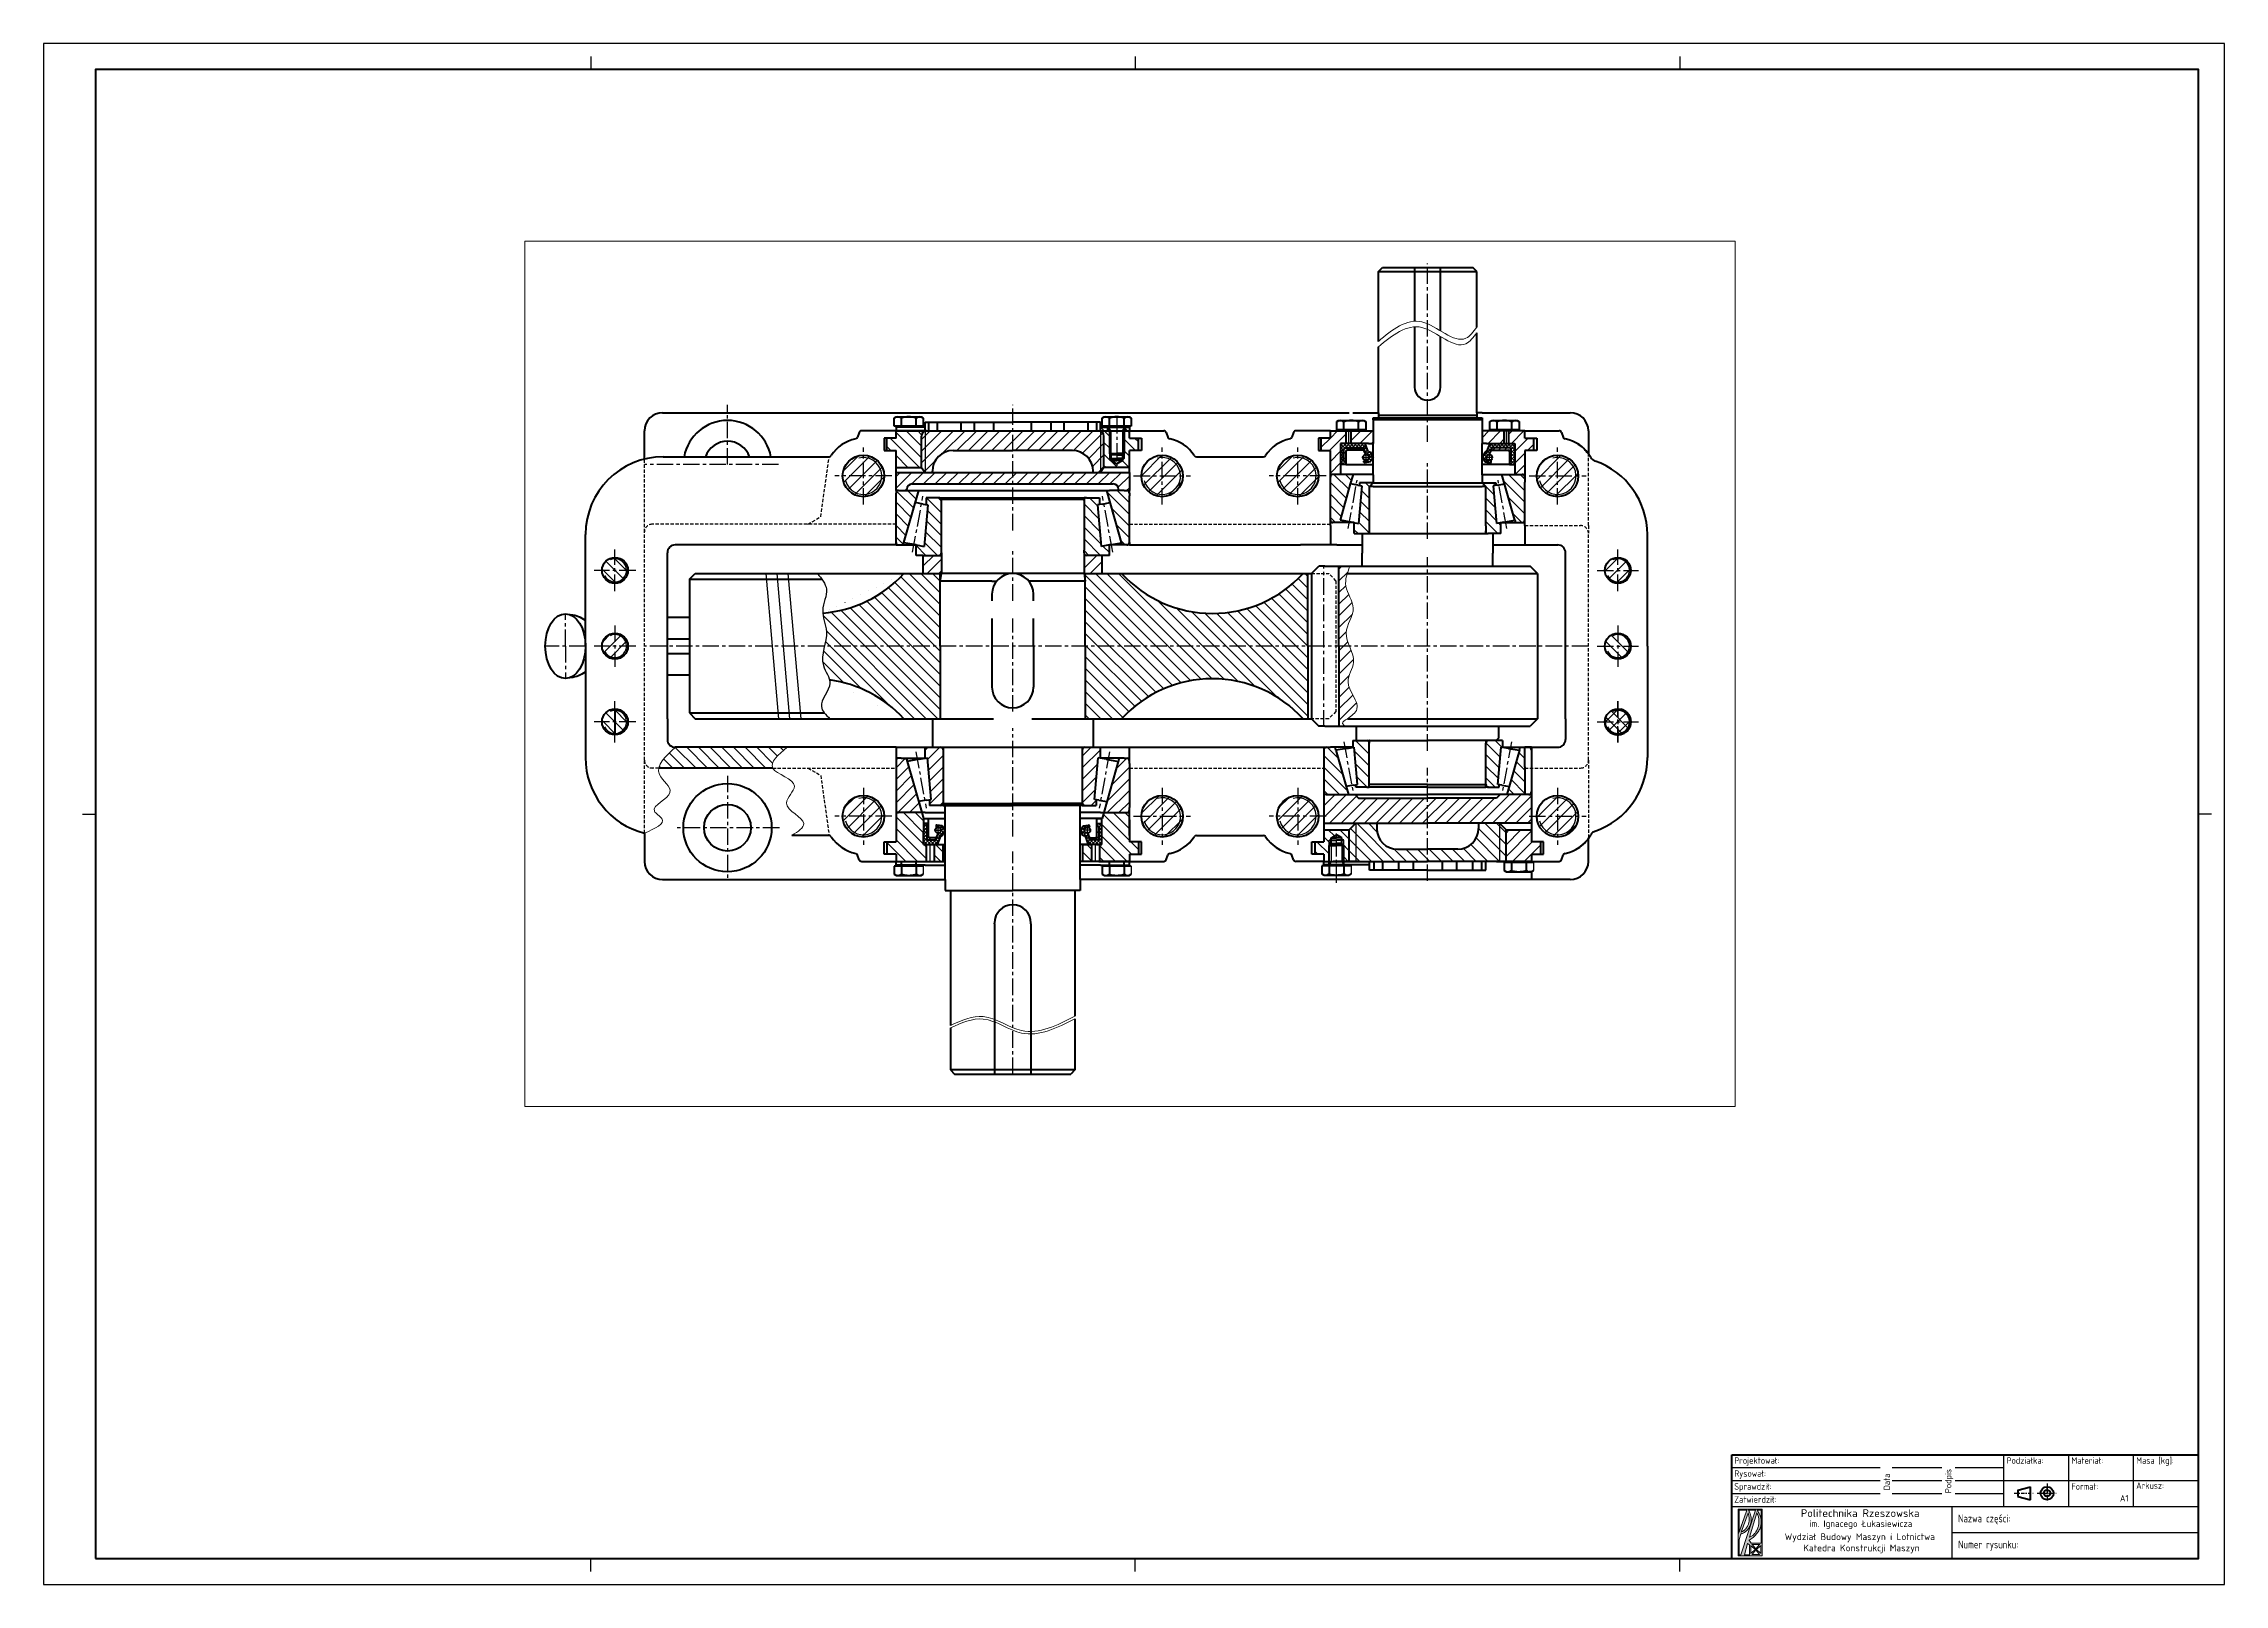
# Paper-space layout 'ark. A1' of a CAD drawing. Header units: millimetres. Extents: x 0 to 841, y 0 to 594.
# The model-space entities are those that its viewports show. They can reach past a viewport. Long polylines and large blocks are cut down to what shows.
import ezdxf
from ezdxf.enums import TextEntityAlignment as Align

# ---------------------------------------------------------------- set-up
doc = ezdxf.new("R2010")
doc.units = ezdxf.units.MM
doc.header["$LTSCALE"] = 0.2
for name, pattern in [('CENTER', [50.8, 31.75, -6.35, 6.35, -6.35]), ('HIDDEN', [9.525, 6.35, -3.175]), ('KRESKAKROPKA2', [12.7, 6.35, -3.175, 0, -3.175])]:
    doc.linetypes.add(name, pattern=pattern)
for name, color, linetype, lineweight in [('_Kreskowanie', 1, 'Continuous', 25), ('_Linie cienkie', 5, 'Continuous', 25), ('_Linie grube', 7, 'Continuous', 50), ('_Linie niewidoczne', 6, 'HIDDEN', 25), ('_Osie symetrii', 4, 'CENTER', 25), ('_Osie symetrii_2', 4, 'KRESKAKROPKA2', 25), ('kontur', 10, 'Continuous', 15), ('Tabelka cienka', 3, 'Continuous', 25)]:
    doc.layers.add(name, color=color, linetype=linetype, lineweight=lineweight)
doc.layers.add('_Pomocnicza', color=21, linetype='Continuous', plot=False)
doc.styles.add('Opis tabelki', font='isocpeur.ttf')
doc.styles.add('styl1', font='isocpeur.ttf')
pattern_1 = [(45, (167.5, 0), (-2.245064, 2.245064), [])]

# ---------------------------------------------------------------- blocks, each defined once
blk = doc.blocks.new('Ramka_A1')
at = {"layer": '_Linie grube'}
blk.add_lwpolyline([(20, 10), (831, 10), (831, 584), (20, 584)], close=True, dxfattribs=at)
at = {"layer": '_Pomocnicza'}
blk.add_lwpolyline([(0, 0), (841, 0), (841, 594), (0, 594)], close=True, dxfattribs=at)
blk = doc.blocks.new('Tabelka')
h = blk.add_hatch(color=5)
h.paths.add_polyline_path([(-177.56, 1), (-168.2, 1), (-168.2, 19), (-177.56, 19)])
h.paths.add_polyline_path([(-177.17, 10.19), (-177.17, 18.66), (-174.17, 18.66)], flags=16)
h.paths.add_polyline_path([(-173.65, 17.41), (-173.57, 17.11), (-173.48, 16.81), (-173.39, 16.51), (-173.35, 16.21), (-173.31, 15.91), (-173.27, 15.65), (-173.27, 15.35), (-173.22, 15.05), (-173.27, 14.79), (-173.27, 14.49), (-173.31, 14.23), (-173.35, 13.97), (-173.44, 13.67), (-173.48, 13.42), (-173.57, 13.2), (-173.65, 12.94), (-173.78, 12.68), (-173.87, 12.47), (-174, 12.26), (-174.12, 12), (-174.3, 11.83), (-174.43, 11.61), (-174.6, 11.4), (-174.77, 11.22), (-174.94, 11.05), (-175.11, 10.92), (-175.28, 10.75), (-175.5, 10.62), (-175.67, 10.49), (-175.89, 10.37), (-176.1, 10.28), (-176.32, 10.19)], flags=16)
h.paths.add_polyline_path([(-172.62, 16.34), (-172.71, 16.81), (-172.88, 17.24), (-173.05, 17.71), (-173.27, 18.18), (-173.48, 18.66), (-170.86, 18.66), (-176.49, 1.39), (-177.17, 1.39), (-177.17, 7.19), (-176.49, 9.46), (-176.27, 9.51), (-176.06, 9.59), (-175.84, 9.63), (-175.59, 9.76), (-175.37, 9.89), (-175.11, 10.02), (-174.9, 10.15), (-174.68, 10.32), (-174.43, 10.54), (-174.21, 10.71), (-174, 10.92), (-173.78, 11.18), (-173.61, 11.44), (-173.39, 11.7), (-173.22, 11.95), (-173.09, 12.26), (-172.92, 12.6), (-172.79, 12.9), (-172.71, 13.24), (-172.62, 13.59), (-172.54, 13.93), (-172.49, 14.32), (-172.45, 14.7), (-172.45, 15.09), (-172.49, 15.52), (-172.54, 15.91)], flags=16)
h.paths.add_polyline_path([(-170.3, 17.58), (-170.13, 17.2), (-169.96, 16.85), (-169.83, 16.47), (-169.7, 16.12), (-169.61, 15.74), (-169.57, 15.35), (-169.49, 14.96), (-169.49, 14.62), (-169.49, 14.23), (-169.49, 13.89), (-169.49, 13.5), (-169.53, 13.16), (-169.61, 12.81), (-169.7, 12.47), (-169.79, 12.13), (-169.87, 11.78), (-170, 11.48), (-170.13, 11.14), (-170.3, 10.84), (-170.47, 10.58), (-170.64, 10.28), (-170.82, 10.02), (-170.99, 9.76), (-171.2, 9.55), (-171.42, 9.29), (-171.63, 9.12), (-171.89, 8.9), (-172.11, 8.73), (-172.36, 8.6), (-172.62, 8.43), (-172.88, 8.35), (-173.14, 8.26)], flags=16)
h.paths.add_polyline_path([(-170.13, 18.66), (-168.58, 18.66), (-168.58, 5.94), (-172.45, 5.94), (-173.31, 7.01), (-172.92, 7.27), (-172.54, 7.53), (-172.15, 7.83), (-171.76, 8.13), (-171.42, 8.39), (-171.12, 8.69), (-170.82, 8.99), (-170.52, 9.33), (-170.26, 9.63), (-170, 9.98), (-169.74, 10.28), (-169.53, 10.62), (-169.36, 10.97), (-169.18, 11.31), (-169.01, 11.65), (-168.88, 12.04), (-168.8, 12.38), (-168.71, 12.77), (-168.63, 13.16), (-168.58, 13.54), (-168.58, 13.93), (-168.58, 14.32), (-168.63, 14.7), (-168.67, 15.13), (-168.75, 15.56), (-168.88, 15.99), (-169.01, 16.42), (-169.18, 16.85), (-169.4, 17.28), (-169.61, 17.71), (-169.87, 18.18)], flags=16)
h.paths.add_polyline_path([(-173.87, 5.77), (-173.14, 5.25), (-173.14, 1.34), (-175.07, 1.34)], flags=16)
h.paths.add_polyline_path([(-172.11, 5.42), (-169.27, 5.42), (-170.69, 3.66)], flags=16)
h.paths.add_polyline_path([(-172.62, 4.91), (-170.86, 3.49), (-172.62, 2.07)], flags=16)
h.paths.add_polyline_path([(-168.75, 4.91), (-168.75, 2.07), (-170.52, 3.49)], flags=16)
h.paths.add_polyline_path([(-170.69, 3.32), (-169.27, 1.56), (-172.11, 1.56)], flags=16)
at = {"color": 5, "lineweight": 0}
for p, q in [((-177.56, 19), (-168.2, 19)), ((-177.56, 1), (-177.56, 19)), ((-177.56, 19), (-177.56, 19)), ((-168.2, 19), (-168.2, 1)), ((-168.2, 1), (-177.56, 1))]:
    blk.add_line(p, q, dxfattribs=at)
for points in [[(-177.56, 19), (-168.2, 19), (-168.2, 1), (-177.56, 1), (-177.56, 19), (-177.56, 19)], [(-176.49, 1.39), (-177.17, 1.39), (-177.17, 7.19), (-176.49, 9.46), (-176.27, 9.51), (-176.06, 9.59), (-175.84, 9.63), (-175.59, 9.76), (-175.37, 9.89), (-175.11, 10.02), (-174.9, 10.15), (-174.68, 10.32), (-174.43, 10.54), (-174.21, 10.71), (-174, 10.92), (-173.78, 11.18), (-173.61, 11.44), (-173.39, 11.7), (-173.22, 11.95), (-173.09, 12.26), (-172.92, 12.6), (-172.79, 12.9), (-172.71, 13.24), (-172.62, 13.59), (-172.54, 13.93), (-172.49, 14.32), (-172.45, 14.7), (-172.45, 15.09), (-172.49, 15.52), (-172.54, 15.91), (-172.62, 16.34), (-172.71, 16.81), (-172.88, 17.24), (-173.05, 17.71), (-173.27, 18.18), (-173.48, 18.66), (-170.86, 18.66), (-176.49, 1.39), (-176.49, 1.39)], [(-177.17, 10.19), (-174.17, 18.66), (-177.17, 18.66), (-177.17, 10.19), (-177.17, 10.19)], [(-173.65, 17.41), (-176.32, 10.19), (-176.1, 10.28), (-175.89, 10.37), (-175.67, 10.49), (-175.5, 10.62), (-175.28, 10.75), (-175.11, 10.92), (-174.94, 11.05), (-174.77, 11.22), (-174.6, 11.4), (-174.43, 11.61), (-174.3, 11.83), (-174.12, 12), (-174, 12.26), (-173.87, 12.47), (-173.78, 12.68), (-173.65, 12.94), (-173.57, 13.2), (-173.48, 13.42), (-173.44, 13.67), (-173.35, 13.97), (-173.31, 14.23), (-173.27, 14.49), (-173.27, 14.79), (-173.22, 15.05), (-173.27, 15.35), (-173.27, 15.65), (-173.31, 15.91), (-173.35, 16.21), (-173.39, 16.51), (-173.48, 16.81), (-173.57, 17.11), (-173.65, 17.41), (-173.65, 17.41)], [(-170.13, 18.66), (-169.87, 18.18), (-169.61, 17.71), (-169.4, 17.28), (-169.18, 16.85), (-169.01, 16.42), (-168.88, 15.99), (-168.75, 15.56), (-168.67, 15.13), (-168.63, 14.7), (-168.58, 14.32), (-168.58, 13.93), (-168.58, 13.54), (-168.63, 13.16), (-168.71, 12.77), (-168.8, 12.38), (-168.88, 12.04), (-169.01, 11.65), (-169.18, 11.31), (-169.36, 10.97), (-169.53, 10.62), (-169.74, 10.28), (-170, 9.98), (-170.26, 9.63), (-170.52, 9.33), (-170.82, 8.99), (-171.12, 8.69), (-171.42, 8.39), (-171.76, 8.13), (-172.15, 7.83), (-172.54, 7.53), (-172.92, 7.27), (-173.31, 7.01), (-172.45, 5.94), (-168.58, 5.94), (-168.58, 18.66), (-170.13, 18.66), (-170.13, 18.66)], [(-170.3, 17.58), (-173.14, 8.26), (-172.88, 8.35), (-172.62, 8.43), (-172.36, 8.6), (-172.11, 8.73), (-171.89, 8.9), (-171.63, 9.12), (-171.42, 9.29), (-171.2, 9.55), (-170.99, 9.76), (-170.82, 10.02), (-170.64, 10.28), (-170.47, 10.58), (-170.3, 10.84), (-170.13, 11.14), (-170, 11.48), (-169.87, 11.78), (-169.79, 12.13), (-169.7, 12.47), (-169.61, 12.81), (-169.53, 13.16), (-169.49, 13.5), (-169.49, 13.89), (-169.49, 14.23), (-169.49, 14.62), (-169.49, 14.96), (-169.57, 15.35), (-169.61, 15.74), (-169.7, 16.12), (-169.83, 16.47), (-169.96, 16.85), (-170.13, 17.2), (-170.3, 17.58), (-170.3, 17.58)], [(-173.14, 1.34), (-175.07, 1.34), (-173.87, 5.77), (-173.14, 5.25), (-173.14, 1.34), (-173.14, 1.34)], [(-170.86, 3.49), (-172.62, 4.91), (-172.62, 2.07), (-170.86, 3.49), (-170.86, 3.49)], [(-170.69, 3.66), (-169.27, 5.42), (-172.11, 5.42), (-170.69, 3.66), (-170.69, 3.66)], [(-170.69, 3.32), (-172.11, 1.56), (-169.27, 1.56), (-170.69, 3.32), (-170.69, 3.32)], [(-170.52, 3.49), (-168.75, 2.07), (-168.75, 4.91), (-170.52, 3.49), (-170.52, 3.49)]]:
    blk.add_lwpolyline(points, dxfattribs=at)
at = {"color": 5, "lineweight": 0, "const_width": 0.301}
for points in [[(-176.49, 1.39), (-177.17, 1.39), (-177.17, 7.19), (-176.49, 9.46), (-176.27, 9.51), (-176.06, 9.59), (-175.84, 9.63), (-175.59, 9.76), (-175.37, 9.89), (-175.11, 10.02), (-174.9, 10.15), (-174.68, 10.32), (-174.43, 10.54), (-174.21, 10.71), (-174, 10.92), (-173.78, 11.18), (-173.61, 11.44), (-173.39, 11.7), (-173.22, 11.95), (-173.09, 12.26), (-172.92, 12.6), (-172.79, 12.9), (-172.71, 13.24), (-172.62, 13.59), (-172.54, 13.93), (-172.49, 14.32), (-172.45, 14.7), (-172.45, 15.09), (-172.49, 15.52), (-172.54, 15.91), (-172.62, 16.34), (-172.71, 16.81), (-172.88, 17.24), (-173.05, 17.71), (-173.27, 18.18), (-173.48, 18.66), (-170.86, 18.66), (-176.49, 1.39)], [(-177.17, 10.19), (-174.17, 18.66), (-177.17, 18.66), (-177.17, 10.19)], [(-173.65, 17.41), (-176.32, 10.19), (-176.1, 10.28), (-175.89, 10.37), (-175.67, 10.49), (-175.5, 10.62), (-175.28, 10.75), (-175.11, 10.92), (-174.94, 11.05), (-174.77, 11.22), (-174.6, 11.4), (-174.43, 11.61), (-174.3, 11.83), (-174.12, 12), (-174, 12.26), (-173.87, 12.47), (-173.78, 12.68), (-173.65, 12.94), (-173.57, 13.2), (-173.48, 13.42), (-173.44, 13.67), (-173.35, 13.97), (-173.31, 14.23), (-173.27, 14.49), (-173.27, 14.79), (-173.22, 15.05), (-173.27, 15.35), (-173.27, 15.65), (-173.31, 15.91), (-173.35, 16.21), (-173.39, 16.51), (-173.48, 16.81), (-173.57, 17.11), (-173.65, 17.41)], [(-170.13, 18.66), (-169.87, 18.18), (-169.61, 17.71), (-169.4, 17.28), (-169.18, 16.85), (-169.01, 16.42), (-168.88, 15.99), (-168.75, 15.56), (-168.67, 15.13), (-168.63, 14.7), (-168.58, 14.32), (-168.58, 13.93), (-168.58, 13.54), (-168.63, 13.16), (-168.71, 12.77), (-168.8, 12.38), (-168.88, 12.04), (-169.01, 11.65), (-169.18, 11.31), (-169.36, 10.97), (-169.53, 10.62), (-169.74, 10.28), (-170, 9.98), (-170.26, 9.63), (-170.52, 9.33), (-170.82, 8.99), (-171.12, 8.69), (-171.42, 8.39), (-171.76, 8.13), (-172.15, 7.83), (-172.54, 7.53), (-172.92, 7.27), (-173.31, 7.01), (-172.45, 5.94), (-168.58, 5.94), (-168.58, 18.66), (-170.13, 18.66)], [(-170.3, 17.58), (-173.14, 8.26), (-172.88, 8.35), (-172.62, 8.43), (-172.36, 8.6), (-172.11, 8.73), (-171.89, 8.9), (-171.63, 9.12), (-171.42, 9.29), (-171.2, 9.55), (-170.99, 9.76), (-170.82, 10.02), (-170.64, 10.28), (-170.47, 10.58), (-170.3, 10.84), (-170.13, 11.14), (-170, 11.48), (-169.87, 11.78), (-169.79, 12.13), (-169.7, 12.47), (-169.61, 12.81), (-169.53, 13.16), (-169.49, 13.5), (-169.49, 13.89), (-169.49, 14.23), (-169.49, 14.62), (-169.49, 14.96), (-169.57, 15.35), (-169.61, 15.74), (-169.7, 16.12), (-169.83, 16.47), (-169.96, 16.85), (-170.13, 17.2), (-170.3, 17.58)], [(-173.14, 1.34), (-175.07, 1.34), (-173.87, 5.77), (-173.14, 5.25), (-173.14, 1.34)], [(-170.86, 3.49), (-172.62, 4.91), (-172.62, 2.07), (-170.86, 3.49), (-170.86, 3.49)], [(-170.69, 3.66), (-169.27, 5.42), (-172.11, 5.42), (-170.69, 3.66), (-170.69, 3.66)], [(-170.69, 3.32), (-172.11, 1.56), (-169.27, 1.56), (-170.69, 3.32), (-170.69, 3.32)], [(-170.52, 3.49), (-168.75, 2.07), (-168.75, 4.91), (-170.52, 3.49), (-170.52, 3.49)]]:
    blk.add_lwpolyline(points, dxfattribs=at)
at = {"layer": '_Linie grube'}
for p, q in [((-180, 0), (-180, 40)), ((-180, 40), (0, 40)), ((-69.71, 26.37), (-64.71, 27.62)), ((-69.71, 26.37), (-69.71, 23.87)), ((-64.71, 22.62), (-64.71, 27.62)), ((-69.71, 23.87), (-64.71, 22.62))]:
    blk.add_line(p, q, dxfattribs=at)
for radius in [2.5, 1.25]:
    blk.add_circle((-58.38, 25.12), radius, dxfattribs=at)
at = {"layer": '_Osie symetrii_2'}
for p, q in [((-58.38, 28.92), (-58.38, 21.32)), ((-71.01, 25.12), (-63.41, 25.12)), ((-62.18, 25.12), (-54.58, 25.12))]:
    blk.add_line(p, q, dxfattribs=at)
at = {"layer": 'Tabelka cienka'}
for p, q in [((-180, 35), (-122.69, 35)), ((-118.15, 35), (-99.01, 35)), ((-93.87, 35), (-75, 35)), ((-75, 20), (-75, 40)), ((-50, 20), (-50, 40)), ((-25, 20), (-25, 40)), ((-180, 30), (-122.69, 30)), ((-118.15, 30), (-99.01, 30)), ((-93.87, 30), (-75, 30)), ((-75, 30), (0, 30)), ((-180, 25), (-122.69, 25)), ((-180, 20), (0, 20)), ((-118.15, 25), (-99.01, 25)), ((-95, 0), (-95, 20)), ((-93.87, 25), (-75, 25)), ((-95, 10), (0, 10))]:
    blk.add_line(p, q, dxfattribs=at)
at = {"layer": 'Tabelka cienka', "style": 'Opis tabelki', "width": 0.8}
for s, height, p in [('Projektował:', 2.5, (-179, 37.75)), ('Rysował:', 2.5, (-179, 32.75)), ('Podziałka:', 2.5, (-74, 37.75)), ('Materiał:', 2.5, (-49, 37.75)), ('Masa [kg]:', 2.5, (-24, 37.75)), ('Sprawdził:', 2.5, (-179, 27.75)), ('Format:', 2.5, (-49, 27.75)), ('Arkusz:', 2.5, (-24, 28.07)), ('Zatwierdził:', 2.5, (-179, 22.75)), ('Nazwa części:', 3, (-92.68, 15.43)), ('Numer rysunku:', 3, (-92.67, 5.4))]:
    blk.add_text(s, height=height, dxfattribs=at).set_placement(p, align=Align.MIDDLE_LEFT)
for s, p in [('Data', (-120.16, 26.25)), ('Podpis', (-96.53, 25.17))]:
    blk.add_text(s, height=2.5, rotation=90, dxfattribs=at).set_placement(p, align=Align.MIDDLE_LEFT)
at = {"layer": 'Tabelka cienka', "attachment_point": 1, "style": 'styl1'}
for s, insert, char_height, width in [('Politechnika Rzeszowska', (-153.33, 18.98), 3, 79.2), ('Wydział Budowy Maszyn i Lotnictwa', (-159.56, 9.65), 2.6, 70.5959), ('im. Ignacego Łukasiewicza', (-150.09, 14.65), 2.5, 79.2), ('Katedra Konstrukcji Maszyn', (-152.36, 5.36), 2.6, 56.429)]:
    blk.add_mtext(s, dxfattribs=dict(at, insert=insert, char_height=char_height, width=width))
at = {"layer": 'Tabelka cienka', "style": 'Opis tabelki', "width": 0.8, "flags": 8}
for tag, p in [('PROJEKTOWAŁ', (-162.15, 37.75)), ('RYSOWAŁ', (-162.15, 32.75)), ('DATA1', (-117.93, 37.75)), ('DATA2', (-117.93, 32.75)), ('SPRAWDZIŁ', (-162.15, 27.75)), ('DATA3', (-117.93, 27.75)), ('ZATWIERDZIŁ', (-162.15, 22.75)), ('DATA4', (-117.93, 22.75))]:
    blk.add_attdef(tag, text='', height=2.5, dxfattribs=at).set_placement(p, align=Align.MIDDLE_LEFT)
at = {"layer": 'Tabelka cienka', "style": 'styl1', "flags": 8}
blk.add_attdef('PODZIAŁKA', text='', height=2.5, dxfattribs=at).set_placement((-52, 31), align=Align.BOTTOM_RIGHT)
at = {"layer": 'Tabelka cienka', "style": 'Opis tabelki', "width": 0.8, "flags": 8}
for tag, p in [('MATERIAL', (-27, 31.19)), ('MASA', (-2, 31.19)), ('FORMAT', (-27, 21.19)), ('ARKUSZ', (-2, 21.19))]:
    blk.add_attdef(tag, text='', height=2.5, dxfattribs=at).set_placement(p, align=Align.BOTTOM_RIGHT)
at = {"layer": 'Tabelka cienka', "style": 'styl1', "flags": 8}
for tag, height, p in [('TYTUŁ', 6, (-50.06, 15)), ('NUMER_R', 3.5, (-54.38, 5))]:
    blk.add_attdef(tag, text='', height=height, dxfattribs=at).set_placement(p, align=Align.MIDDLE)

msp = doc.modelspace()

# ---------------------------------------------------------------- hatches: boundary and pattern name
at = {"layer": '_Kreskowanie'}
h = msp.add_hatch(dxfattribs=at)
h.set_pattern_fill('ANSI31', color=256, angle=90)
h.paths.add_polyline_path([(106.8, 171, -0.327538), (108.2, 172.91), (108.2, 173), (97, 173), (97, 170.2), (93.5, 170.2), (93.5, 165.46, -0.000508), (93.52, 165.44), (97, 165.44), (97, 158.82), (106.8, 158.82)])
h = msp.add_hatch(dxfattribs=at)
h.set_pattern_fill('ANSI31', color=256)
h.paths.add_polyline_path([(108.2, 172.91, 0.327538), (106.8, 171), (106.8, 158.82), (108.2, 157)])
h.paths.add_polyline_path([(142, 173), (116, 173), (108.8, 173, 0.076321), (108.2, 172.91), (108.2, 157), (111, 157), (111, 157.4, -0.414214), (119, 165.4), (142, 165.4)])
h.paths.add_polyline_path([(175.8, 172.91, 0.076321), (175.2, 173), (142, 173), (142, 165.4), (165, 165.4, -0.414214), (173, 157.4), (173, 157), (175.8, 157)])
h.paths.add_polyline_path([(177.2, 171, 0.327538), (175.8, 172.91), (175.8, 157), (177.2, 158.82)])
at = {"layer": '_Kreskowanie', "transparency": 33554687}
h = msp.add_hatch(dxfattribs=at)
h.set_pattern_fill('ANSI31', color=256, angle=90, style=0)
h.paths.add_polyline_path([(179.29, 173), (175.8, 173), (175.8, 172.91, -0.327538), (177.2, 171), (177.2, 158.82), (182.1, 158.82), (182.1, 160.3), (179.89, 161.57), (179.89, 161.73), (179.29, 162.33), (179.29, 164.29)])
h.paths.add_polyline_path([(190.5, 170.2), (187, 170.2), (187, 173), (184.92, 173), (184.92, 164.29), (184.92, 162.33), (184.32, 161.73), (184.32, 161.57), (182.1, 160.29), (182.1, 158.82), (187, 158.82), (187, 165.44), (190.5, 165.44)])
h.paths.add_polyline_path([(178.69, 174.4), (175.8, 174.4), (175.8, 173), (178.69, 173)])
h.paths.add_polyline_path([(179.29, 174.4), (178.69, 174.4), (178.69, 173), (179.29, 173)])
h.paths.add_polyline_path([(185.52, 174.4), (184.92, 174.4), (184.92, 173), (185.52, 173)])
h.paths.add_polyline_path([(187, 174.4), (185.52, 174.4), (185.52, 173), (187, 173)])
h.paths.add_polyline_path([(179.89, 163.69), (179.29, 164.29), (179.29, 162.33), (179.89, 162.33)], flags=17)
h.paths.add_polyline_path([(184.92, 164.29), (184.32, 163.69), (184.32, 162.33), (184.92, 162.33)], flags=17)
h = msp.add_hatch(dxfattribs=at)
h.set_pattern_fill('ANSI31', color=256, style=0)
h.paths.add_polyline_path([(270.65, 173), (264.5, 173), (264.5, 170.2), (261, 170.2), (261, 165.44), (264.5, 165.44), (264.5, 156.2), (265.5, 156.2), (268.4, 156.2), (268.4, 168.16), (270.65, 168.16)])
h = msp.add_hatch(dxfattribs=at)
h.set_pattern_fill('ANSI31', color=256, style=0)
h.paths.add_polyline_path([(281, 173), (272.5, 173), (272.5, 168.16), (279.23, 168.16), (281, 168.16)])
h = msp.add_hatch(dxfattribs=at)
h.set_pattern_fill('ANSI31', color=256, style=0)
h.paths.add_polyline_path([(323, 173), (331.5, 173), (331.5, 168.16), (324.77, 168.16), (323, 168.16)])
h = msp.add_hatch(dxfattribs=at)
h.set_pattern_fill('ANSI31', color=256, style=0)
h.paths.add_polyline_path([(333.35, 173), (339.5, 173), (339.5, 170.2), (343, 170.2), (343, 165.44), (339.5, 165.44), (339.5, 156.2), (338.5, 156.2), (335.6, 156.2), (335.6, 168.16), (333.35, 168.16)])
at = {"layer": '_Kreskowanie'}
h = msp.add_hatch(dxfattribs=at)
h.set_pattern_fill('ANSI31', color=256)
h.paths.add_polyline_path([(84.4, 163.6), (84.4, 155.6), (92.4, 155.6, 0.414214)])
h.paths.add_polyline_path([(84.4, 163.6, 0.414214), (76.4, 155.6), (84.4, 155.6)])
h.paths.add_polyline_path([(92.4, 155.6), (84.4, 155.6), (84.4, 147.6, 0.414214)])
h.paths.add_polyline_path([(84.4, 155.6), (76.4, 155.6, 0.414214), (84.4, 147.6)])
h = msp.add_hatch(dxfattribs=at)
h.set_pattern_fill('ANSI31', color=256)
h.paths.add_polyline_path([(191.6, 155.6, 1), (207.6, 155.6, 1)])
h.paths.add_polyline_path([(207.6, 24.4, 1), (191.6, 24.4, 1)])
h.paths.add_polyline_path([(76.4, 24.4, 1), (92.4, 24.4, 1)])
h = msp.add_hatch(dxfattribs=at)
h.set_pattern_fill('ANSI31', color=256)
h.set_pattern_definition(pattern_1)
h.paths.add_polyline_path([(251.9, 163.6), (251.9, 155.6), (259.9, 155.6, 0.414214)])
h.paths.add_polyline_path([(251.9, 163.6, 0.414214), (243.9, 155.6), (251.9, 155.6)])
h.paths.add_polyline_path([(259.9, 155.6), (251.9, 155.6), (251.9, 147.6, 0.414214)])
h.paths.add_polyline_path([(251.9, 155.6), (243.9, 155.6, 0.414214), (251.9, 147.6)])
at = {"layer": '_Kreskowanie', "transparency": 33554687}
h = msp.add_hatch(dxfattribs=at)
h.set_pattern_fill('ANSI31', color=256, scale=0.3, style=0)
h.paths.add_polyline_path([(277.9, 168.16), (272.5, 168.16), (268.4, 168.16), (268.4, 160.07), (270.44, 160.07), (270.44, 161.12), (269.72, 161.12), (269.72, 165.9, -0.414214), (270.22, 166.4), (277.37, 166.4), (277.37, 165.59), (278.22, 163.83, -0.414214), (279.36, 162.69, -0.495862), (277.92, 161.59), (277.65, 161.55, 0.364588), (277.44, 161.3), (277.44, 160.97, 0.456336), (277.73, 160.72), (279.81, 161.02), (281, 162.73), (279.85, 164.86), (279.34, 164.86, -0.310394), (279.1, 165.02)])
h = msp.add_hatch(dxfattribs=at)
h.set_pattern_fill('ANSI31', color=256, scale=0.3, angle=90, style=0)
h.paths.add_polyline_path([(277.9, 168.16), (272.5, 168.16), (268.4, 168.16), (268.4, 160.07), (270.44, 160.07), (270.44, 161.12), (269.72, 161.12), (269.72, 165.9, -0.414214), (270.22, 166.4), (277.37, 166.4), (277.37, 165.59), (278.22, 163.83, -0.414214), (279.36, 162.69, -0.495862), (277.92, 161.59), (277.65, 161.55, 0.364588), (277.44, 161.3), (277.44, 160.97, 0.456336), (277.73, 160.72), (279.81, 161.02), (281, 162.73), (279.85, 164.86), (279.34, 164.86, -0.310394), (279.1, 165.02)])
h = msp.add_hatch(dxfattribs=at)
h.set_pattern_fill('ANSI31', color=256, scale=0.5, style=0)
h.paths.add_polyline_path([(277.37, 166.4), (270.22, 166.4, 0.414214), (269.72, 165.9), (269.72, 161.12), (270.44, 161.12), (270.44, 165.09, -0.414214), (270.94, 165.59), (275.08, 165.59), (277.37, 165.59)])
h = msp.add_hatch(dxfattribs=at)
h.set_pattern_fill('ANSI31', color=256, scale=0.3, style=0)
h.paths.add_polyline_path([(326.1, 168.16), (331.5, 168.16), (335.6, 168.16), (335.6, 160.07), (333.56, 160.07), (333.56, 161.12), (334.28, 161.12), (334.28, 165.9, 0.414214), (333.78, 166.4), (326.63, 166.4), (326.63, 165.59), (325.78, 163.83, 0.414214), (324.64, 162.69, 0.495862), (326.08, 161.59), (326.35, 161.55, -0.364588), (326.56, 161.3), (326.56, 160.97, -0.456336), (326.27, 160.72), (324.19, 161.02), (323, 162.73), (324.15, 164.86), (324.66, 164.86, 0.310394), (324.9, 165.02)])
h = msp.add_hatch(dxfattribs=at)
h.set_pattern_fill('ANSI31', color=256, scale=0.3, angle=90, style=0)
h.paths.add_polyline_path([(326.1, 168.16), (331.5, 168.16), (335.6, 168.16), (335.6, 160.07), (333.56, 160.07), (333.56, 161.12), (334.28, 161.12), (334.28, 165.9, 0.414214), (333.78, 166.4), (326.63, 166.4), (326.63, 165.59), (325.78, 163.83, 0.414214), (324.64, 162.69, 0.495862), (326.08, 161.59), (326.35, 161.55, -0.364588), (326.56, 161.3), (326.56, 160.97, -0.456336), (326.27, 160.72), (324.19, 161.02), (323, 162.73), (324.15, 164.86), (324.66, 164.86, 0.310394), (324.9, 165.02)])
h = msp.add_hatch(dxfattribs=at)
h.set_pattern_fill('ANSI31', color=256, scale=0.5, style=0)
h.paths.add_polyline_path([(326.63, 166.4), (333.78, 166.4, -0.414214), (334.28, 165.9), (334.28, 161.12), (333.56, 161.12), (333.56, 165.09, 0.414214), (333.06, 165.59), (328.92, 165.59), (326.63, 165.59)])
at = {"layer": '_Kreskowanie'}
h = msp.add_hatch(dxfattribs=at)
h.set_pattern_fill('ANSI31', color=256)
h.set_pattern_definition(pattern_1)
h.paths.add_polyline_path([(352.1, 163.6), (352.1, 155.6), (344.1, 155.6, -0.414214)])
h.paths.add_polyline_path([(352.1, 163.6, -0.414214), (360.1, 155.6), (352.1, 155.6)])
h.paths.add_polyline_path([(344.1, 155.6), (352.1, 155.6), (352.1, 147.6, -0.414214)])
h.paths.add_polyline_path([(352.1, 155.6), (360.1, 155.6, -0.414214), (352.1, 147.6)])
h = msp.add_hatch(dxfattribs=at)
h.set_pattern_fill('ANSI31', color=256)
h.paths.add_polyline_path([(142, 157), (97, 157), (97, 150), (101.2, 150), (101.2, 150.52, -0.414214), (103.2, 152.52), (142, 152.52)])
h.paths.add_polyline_path([(187, 157), (142, 157), (142, 152.52), (180.8, 152.52, -0.414214), (182.8, 150.52), (182.8, 150), (187, 150)])
h = msp.add_hatch(dxfattribs=at)
h.set_pattern_fill('ANSI31', color=256, angle=90)
h.paths.add_polyline_path([(273.36, 156.2), (265.5, 156.2, 0.414214), (264.5, 155.2), (264.5, 138.6, 0.414214), (265.5, 137.6), (271.82, 137.6), (271.89, 137.96), (268.37, 138.58), (272.32, 152.53)])
h.paths.add_polyline_path([(279.6, 151.6), (281, 153), (275.7, 153), (275.7, 151.93), (276.66, 151.76), (275.4, 137.34), (273.72, 137.64), (273.72, 133.4), (276.8, 133.4), (278.6, 133.4, 0.414214), (279.6, 134.4)])
h.paths.add_polyline_path([(327.34, 151.76), (328.3, 151.93), (328.3, 153), (323, 153), (324.4, 151.6), (324.4, 136.4), (324.4, 134.4, 0.414214), (325.4, 133.4), (327.2, 133.4), (330.28, 133.4), (330.28, 137.64), (328.6, 137.34)])
h.paths.add_polyline_path([(339.5, 153.2), (339.5, 155.2, 0.414214), (338.5, 156.2), (330.64, 156.2), (331.68, 152.53), (335.63, 138.58), (335.91, 137.6), (338.5, 137.6, 0.414214), (339.5, 138.6)])
h = msp.add_hatch(dxfattribs=at)
h.set_pattern_fill('ANSI31', color=256, angle=90)
h.paths.add_polyline_path([(99.8, 129), (97, 129), (97, 148, -0.414214), (99, 150), (104.7, 150), (105.75, 150)])
h = msp.add_hatch(dxfattribs=at)
h.set_pattern_fill('ANSI31', color=256, angle=90)
h.paths.add_polyline_path([(114.5, 146.2, 0.414214), (113.5, 147.2), (108.59, 147.2), (108.59, 144.59), (109.25, 144.47), (107.85, 128.45), (104.7, 129), (104.7, 125), (107.5, 125), (113.5, 125, 0.414214), (114.5, 126)])
h.paths.add_polyline_path([(174.75, 144.47), (175.41, 144.59), (175.41, 147.2), (170.5, 147.2, 0.414214), (169.5, 146.2), (169.5, 127), (169.5, 126, 0.414214), (170.5, 125), (171.5, 125), (176.5, 125), (179.3, 125), (179.3, 129), (176.15, 128.45)])
h = msp.add_hatch(dxfattribs=at)
h.set_pattern_fill('ANSI31', color=256, angle=90)
h.paths.add_polyline_path([(184.2, 129), (187, 129), (187, 148, 0.414214), (185, 150), (179.3, 150), (178.25, 150)])
h = msp.add_hatch(dxfattribs=at)
h.set_pattern_fill('ANSI31', color=256, angle=90)
h.paths.add_polyline_path([(-6.37, 119.2), (-11.38, 119.2), (-11.38, 114.2, 0.414214)])
h.paths.add_polyline_path([(-11.38, 119.2), (-16.38, 119.2, 0.414214), (-11.38, 114.2)])
h.paths.add_polyline_path([(-11.38, 124.2, 0.414214), (-16.38, 119.2), (-11.38, 119.2)])
h.paths.add_polyline_path([(-11.38, 124.2), (-11.38, 119.2), (-6.37, 119.2, 0.414214)])
h.paths.add_polyline_path([(-11.38, 65.8), (-11.38, 60.8), (-6.37, 60.8, 0.414214)])
h.paths.add_polyline_path([(-11.38, 65.8, 0.414214), (-16.38, 60.8), (-11.38, 60.8)])
h.paths.add_polyline_path([(-11.38, 60.8), (-16.38, 60.8, 0.414214), (-11.38, 55.8)])
h.paths.add_polyline_path([(-6.37, 60.8), (-11.38, 60.8), (-11.38, 55.8, 0.414214)])
h = msp.add_hatch(dxfattribs=at)
h.set_pattern_fill('ANSI31', color=256, angle=90)
edge = h.paths.add_edge_path()
edge.add_line((114, 118), (100, 118))
edge.add_arc((65, 150.07), 47.47, 274.5208, 317.49899, ccw=False)
edge.add_spline(control_points=[(68.74, 102.75), (68.93, 100.38), (70.81, 96.24), (69.86, 91.91), (69.43, 90)], knot_values=[16.319737, 16.319737, 16.319737, 16.319737, 23.483071, 29.159202, 29.159202, 29.159202, 29.159202], degree=3, periodic=0)
edge.add_line((69.43, 90), (114, 90))
edge.add_line((114, 90), (114, 118))
edge = h.paths.add_edge_path()
edge.add_line((114, 90), (69.43, 90))
edge.add_spline(control_points=[(69.43, 90), (68.86, 87.46), (67.83, 82.95), (70.89, 78.82), (71.33, 76.98)], knot_values=[29.159202, 29.159202, 29.159202, 29.159202, 36.722062, 42.621197, 42.621197, 42.621197, 42.621197], degree=3, periodic=0)
edge.add_arc((65, 29.93), 47.47, 42.50101, 82.33472, ccw=False)
edge.add_line((100, 62), (114, 62))
edge.add_line((114, 62), (114, 90))
h.paths.add_polyline_path([(255.8, 118), (254, 118, -0.44), (184, 118), (170, 118), (170, 90), (255.8, 90)])
h.paths.add_polyline_path([(255.8, 90), (170, 90), (170, 62), (184, 62, -0.44), (254, 62), (255.8, 62)])
h = msp.add_hatch(dxfattribs=at)
h.set_pattern_fill('ANSI31', color=256)
h.paths.add_polyline_path([(114.5, 125), (113.5, 125), (107.5, 125), (107.5, 118), (114, 118), (114.5, 118)])
h.paths.add_polyline_path([(176.5, 125), (171.5, 125), (170.5, 125), (169.5, 125), (169.5, 118), (170, 118), (176.5, 118)])
h = msp.add_hatch(dxfattribs=at)
h.set_pattern_fill('ANSI31', color=256)
edge = h.paths.add_edge_path()
edge.add_spline(control_points=[(271.09, 62), (272.69, 63.15), (277.75, 66.77), (268.4, 75.36), (274.8, 83.3), (272.72, 87.91), (271.86, 90)], knot_values=[31.943975, 31.943975, 31.943975, 31.943975, 37.132668, 48.279328, 56.081532, 62.531978, 62.531978, 62.531978, 62.531978], degree=3, periodic=0)
edge.add_line((271.86, 90), (267.82, 90))
edge.add_line((267.82, 90), (267.82, 62))
edge.add_line((267.82, 62), (267.82, 59.2))
edge.add_line((267.82, 59.2), (270.2, 59.2))
edge.add_spline(control_points=[(270.2, 59.2), (269.77, 59.52), (268.52, 60.45), (270.07, 61.39), (271.09, 62)], knot_values=[0, 0, 0, 0, 1.350987, 3.959798, 3.959798, 3.959798, 3.959798], degree=3, periodic=0)
edge = h.paths.add_edge_path()
edge.add_spline(control_points=[(271.86, 90), (271.17, 91.69), (269.3, 96.62), (275.83, 104.37), (269.66, 111.82), (270.51, 116.38), (271.01, 118)], knot_values=[2.836403, 2.836403, 2.836403, 2.836403, 8.053796, 17.966052, 27.003703, 31.943975, 31.943975, 31.943975, 31.943975], degree=3, periodic=0)
edge.add_spline(control_points=[(271.01, 118), (271.3, 118.93), (271.66, 119.87), (272.01, 120.8)], knot_values=[0, 0, 0, 0, 2.836403, 2.836403, 2.836403, 2.836403], degree=3, periodic=0)
edge.add_line((272.01, 120.8), (267.82, 120.8))
edge.add_line((267.82, 120.8), (267.82, 118))
edge.add_line((267.82, 118), (267.82, 90))
edge.add_line((267.82, 90), (271.86, 90))
h = msp.add_hatch(dxfattribs=at)
h.set_pattern_fill('ANSI31', color=256)
h.paths.add_polyline_path([(380.37, 119.2), (375.37, 119.2), (375.37, 114.2, 0.414214)])
h.paths.add_polyline_path([(375.37, 119.2), (370.37, 119.2, 0.414214), (375.37, 114.2)])
h.paths.add_polyline_path([(375.37, 124.2, 0.414214), (370.37, 119.2), (375.37, 119.2)])
h.paths.add_polyline_path([(375.37, 124.2), (375.37, 119.2), (380.37, 119.2, 0.414214)])
h.paths.add_polyline_path([(375.37, 65.8), (375.37, 60.8), (380.37, 60.8, 0.414214)])
h.paths.add_polyline_path([(375.37, 65.8, 0.414214), (370.37, 60.8), (375.37, 60.8)])
h.paths.add_polyline_path([(375.37, 60.8), (370.37, 60.8, 0.414214), (375.37, 55.8)])
h.paths.add_polyline_path([(380.37, 60.8), (375.37, 60.8), (375.37, 55.8, 0.414214)])
h = msp.add_hatch(dxfattribs=at)
h.set_pattern_fill('ANSI31', color=256)
h.paths.add_polyline_path([(-11.38, 95), (-11.38, 90), (-6.37, 90, 0.414214)])
h.paths.add_polyline_path([(-11.38, 95, 0.414214), (-16.38, 90), (-11.38, 90)])
h.paths.add_polyline_path([(-11.38, 90), (-16.38, 90, 0.414214), (-11.38, 85)])
h.paths.add_polyline_path([(-6.37, 90), (-11.38, 90), (-11.38, 85, 0.414214)])
h = msp.add_hatch(dxfattribs=at)
h.set_pattern_fill('ANSI31', color=256, angle=90)
h.paths.add_polyline_path([(375.37, 95), (375.37, 90), (380.37, 90, 0.414214)])
h.paths.add_polyline_path([(375.37, 95, 0.414214), (370.37, 90), (375.37, 90)])
h.paths.add_polyline_path([(375.37, 90), (370.37, 90, 0.414214), (375.37, 85)])
h.paths.add_polyline_path([(380.37, 90), (375.37, 90), (375.37, 85, 0.414214)])
h = msp.add_hatch(dxfattribs=at)
h.set_pattern_fill('ANSI31', color=256, angle=90)
h.set_pattern_definition([(135, (0, -29.2), (-2.245064, -2.245064), [])])
h.paths.add_polyline_path([(375.37, 65.8), (375.37, 60.8), (380.37, 60.8, 0.414214)])
h.paths.add_polyline_path([(375.37, 65.8, 0.414214), (370.37, 60.8), (375.37, 60.8)])
h.paths.add_polyline_path([(375.37, 60.8), (370.37, 60.8, 0.414214), (375.37, 55.8)])
h.paths.add_polyline_path([(380.37, 60.8), (375.37, 60.8), (375.37, 55.8, 0.414214)])
h = msp.add_hatch(dxfattribs=at)
h.set_pattern_fill('ANSI31', color=256, angle=90)
edge = h.paths.add_edge_path()
edge.add_spline(control_points=[(49.44, 43), (48.26, 45.22), (51.65, 48.11), (55.04, 51)], knot_values=[0, 0, 0, 0, 9.766197, 9.766197, 9.766197, 9.766197], degree=3, periodic=0)
edge.add_line((55.04, 51), (11.91, 51))
edge.add_spline(control_points=[(11.91, 51), (8.96, 48.35), (6, 45.69), (5.51, 43)], knot_values=[33.053336, 33.053336, 33.053336, 33.053336, 42.320915, 42.320915, 42.320915, 42.320915], degree=3, periodic=0)
edge.add_line((5.51, 43), (49.44, 43))
h = msp.add_hatch(dxfattribs=at)
h.set_pattern_fill('ANSI31', color=256)
h.paths.add_polyline_path([(115.2, 50, 0.414214), (114.2, 51), (111, 51), (108.2, 51), (108.2, 46.8), (109.11, 46.96), (110.51, 30.93), (109.85, 30.82), (109.85, 28.6), (114.2, 28.6, 0.414214), (115.2, 29.6)])
h.paths.add_polyline_path([(174.89, 46.96), (175.8, 46.8), (175.8, 51), (173, 51), (169.8, 51, 0.414214), (168.8, 50), (168.8, 29.6, 0.414214), (169.8, 28.6), (174.15, 28.6), (174.15, 30.82), (173.49, 30.93)])
h = msp.add_hatch(dxfattribs=at)
h.set_pattern_fill('ANSI31', color=256, angle=90)
h.paths.add_polyline_path([(266.62, 49.85), (266.3, 51), (264.5, 51), (262.96, 51, 0.414214), (261.96, 50), (261.96, 33.8, 0.414214), (262.96, 32.8), (271.45, 32.8), (270.58, 35.9)])
h.paths.add_polyline_path([(339.5, 43.5), (339.5, 51), (337.7, 51), (337.38, 49.85), (333.42, 35.9), (332.55, 32.8), (339.5, 32.8)])
h = msp.add_hatch(dxfattribs=at)
h.set_pattern_fill('ANSI31', color=256, angle=90)
h.paths.add_polyline_path([(279.5, 52.6, 0.414214), (278.5, 53.6), (274.56, 53.6), (273.16, 53.6), (273.16, 51), (273.66, 51.09), (274.92, 36.66), (274.38, 36.57), (274.38, 35.6), (278.5, 35.6, 0.414214), (279.5, 36.6)])
h.paths.add_polyline_path([(330.34, 51.09), (330.84, 51), (330.84, 53.6), (329.44, 53.6), (325.5, 53.6, 0.414214), (324.5, 52.6), (324.5, 36.6, 0.414214), (325.5, 35.6), (329.62, 35.6), (329.62, 36.57), (329.08, 36.66)])
h = msp.add_hatch(dxfattribs=at)
h.set_pattern_fill('ANSI31', color=256)
h.paths.add_polyline_path([(97, 44.8, -0.414214), (99, 46.8), (100.95, 46.8), (101.06, 46.4), (106.9, 25.8), (99, 25.8, -0.414214), (97, 27.8)])
h = msp.add_hatch(dxfattribs=at)
h.set_pattern_fill('ANSI31', color=256)
h.paths.add_polyline_path([(187, 44.8, 0.414214), (185, 46.8), (183.05, 46.8), (182.94, 46.4), (177.1, 25.8), (185, 25.8, 0.414214), (187, 27.8)])
h = msp.add_hatch(dxfattribs=at)
h.set_pattern_fill('ANSI31', color=256, angle=90)
h.paths.add_polyline_path([(107.53, 23.56), (106.9, 25.8), (97, 25.8), (97, 14.56), (93.5, 14.56), (93.5, 9.8), (97, 9.8), (97, 7), (108.57, 7), (108.57, 13.56), (107.52, 13.56)])
h.paths.add_polyline_path([(115.03, 13.56), (111.65, 13.56), (111.65, 7), (115.03, 7)])
h = msp.add_hatch(dxfattribs=at)
h.set_pattern_fill('ANSI31', color=256, angle=90)
h.paths.add_polyline_path([(187, 25.8), (177.1, 25.8), (176.37, 23.56), (176.37, 13.56), (175.43, 13.56), (175.43, 7), (187, 7), (187, 9.8), (190.5, 9.8), (190.5, 14.56), (187, 14.56)])
h.paths.add_polyline_path([(172.35, 13.56), (168.97, 13.56), (168.97, 7), (172.35, 7)])
h = msp.add_hatch(dxfattribs=at)
h.set_pattern_fill('ANSI31', color=256)
h.set_pattern_definition(pattern_1)
h.paths.add_polyline_path([(251.9, 16.4), (251.9, 24.4), (259.9, 24.4, -0.414214)])
h.paths.add_polyline_path([(251.9, 16.4, -0.414214), (243.9, 24.4), (251.9, 24.4)])
h.paths.add_polyline_path([(259.9, 24.4), (251.9, 24.4), (251.9, 32.4, -0.414214)])
h.paths.add_polyline_path([(251.9, 24.4), (243.9, 24.4, -0.414214), (251.9, 32.4)])
h = msp.add_hatch(dxfattribs=at)
h.set_pattern_fill('ANSI31', color=256)
h.paths.add_polyline_path([(302, 31.4), (275.4, 31.4), (274, 32.8), (262.96, 32.8), (261.96, 32.8), (261.96, 21.7), (302, 21.7)])
h.paths.add_polyline_path([(342.04, 32.8), (341.04, 32.8), (330, 32.8), (328.6, 31.4), (302, 31.4), (302, 21.7), (342.04, 21.7)])
h = msp.add_hatch(dxfattribs=at)
h.set_pattern_fill('ANSI31', color=256)
h.set_pattern_definition(pattern_1)
h.paths.add_polyline_path([(352.1, 16.4), (352.1, 24.4), (344.1, 24.4, 0.414214)])
h.paths.add_polyline_path([(352.1, 16.4, 0.414214), (360.1, 24.4), (352.1, 24.4)])
h.paths.add_polyline_path([(344.1, 24.4), (352.1, 24.4), (352.1, 32.4, 0.414214)])
h.paths.add_polyline_path([(352.1, 24.4), (360.1, 24.4, 0.414214), (352.1, 32.4)])
at = {"layer": '_Kreskowanie', "transparency": 33554687}
h = msp.add_hatch(dxfattribs=at)
h.set_pattern_fill('ANSI31', color=256, scale=0.3, angle=90, style=0)
h.paths.add_polyline_path([(107.63, 21.65), (109.57, 21.65), (109.57, 20.6), (108.85, 20.6), (108.85, 15.82, 0.414214), (109.35, 15.32), (112.36, 15.32), (112.36, 16.13), (113.22, 17.89, 0.414214), (114.36, 19.03, 0.495862), (112.91, 20.13), (112.64, 20.17, -0.364588), (112.44, 20.42), (112.44, 20.75, -0.456336), (112.72, 21), (114.81, 20.7), (115.99, 18.99), (114.85, 16.86), (114.33, 16.86, 0.310394), (114.1, 16.7), (112.89, 13.56), (107.63, 13.56)])
h = msp.add_hatch(dxfattribs=at)
h.set_pattern_fill('ANSI31', color=256, scale=0.3, style=0)
h.paths.add_polyline_path([(107.63, 21.65), (109.57, 21.65), (109.57, 20.6), (108.85, 20.6), (108.85, 15.82, 0.414214), (109.35, 15.32), (112.36, 15.32), (112.36, 16.13), (113.22, 17.89, 0.414214), (114.36, 19.03, 0.495862), (112.91, 20.13), (112.64, 20.17, -0.364588), (112.44, 20.42), (112.44, 20.75, -0.456336), (112.72, 21), (114.81, 20.7), (115.99, 18.99), (114.85, 16.86), (114.33, 16.86, 0.310394), (114.1, 16.7), (112.89, 13.56), (107.63, 13.56)])
h = msp.add_hatch(dxfattribs=at)
h.set_pattern_fill('ANSI31', color=256, scale=0.5, angle=90, style=0)
h.paths.add_polyline_path([(108.85, 20.6), (109.57, 20.6), (109.57, 16.63, 0.414214), (110.07, 16.13), (112.36, 16.13), (112.36, 15.32), (109.35, 15.32, -0.414214), (108.85, 15.82)])
h = msp.add_hatch(dxfattribs=at)
h.set_pattern_fill('ANSI31', color=256, scale=0.3, angle=90, style=0)
h.paths.add_polyline_path([(176.37, 21.65), (174.43, 21.65), (174.43, 20.6), (175.15, 20.6), (175.15, 15.82, -0.414214), (174.65, 15.32), (171.64, 15.32), (171.64, 16.13), (170.78, 17.89, -0.414214), (169.64, 19.03, -0.495862), (171.09, 20.13), (171.36, 20.17, 0.364588), (171.56, 20.42), (171.56, 20.75, 0.456336), (171.28, 21), (169.19, 20.7), (168.01, 18.99), (169.15, 16.86), (169.67, 16.86, -0.310394), (169.9, 16.7), (171.11, 13.56), (176.37, 13.56)])
h = msp.add_hatch(dxfattribs=at)
h.set_pattern_fill('ANSI31', color=256, scale=0.3, style=0)
h.paths.add_polyline_path([(176.37, 21.65), (174.43, 21.65), (174.43, 20.6), (175.15, 20.6), (175.15, 15.82, -0.414214), (174.65, 15.32), (171.64, 15.32), (171.64, 16.13), (170.78, 17.89, -0.414214), (169.64, 19.03, -0.495862), (171.09, 20.13), (171.36, 20.17, 0.364588), (171.56, 20.42), (171.56, 20.75, 0.456336), (171.28, 21), (169.19, 20.7), (168.01, 18.99), (169.15, 16.86), (169.67, 16.86, -0.310394), (169.9, 16.7), (171.11, 13.56), (176.37, 13.56)])
h = msp.add_hatch(dxfattribs=at)
h.set_pattern_fill('ANSI31', color=256, scale=0.5, angle=90, style=0)
h.paths.add_polyline_path([(175.15, 20.6), (174.43, 20.6), (174.43, 16.63, -0.414214), (173.93, 16.13), (171.64, 16.13), (171.64, 15.32), (174.65, 15.32, 0.414214), (175.15, 15.82)])
h = msp.add_hatch(dxfattribs=at)
h.set_pattern_fill('ANSI31', color=256, angle=90, style=0)
h.paths.add_polyline_path([(264.02, 13.14), (264.02, 15.22), (264.77, 15.22), (264.77, 16.1), (266.83, 17.29), (266.83, 19.18), (261.96, 19.18), (261.96, 14.56), (258.46, 14.56), (258.46, 9.8), (261.96, 9.8), (261.96, 7), (264.02, 7)])
h.paths.add_polyline_path([(271.76, 19.18), (266.83, 19.18), (266.83, 17.29), (268.9, 16.1), (268.9, 15.22), (269.65, 15.22), (269.65, 13.14), (269.65, 7), (271.76, 7)])
h.paths.add_polyline_path([(269.65, 15.22), (268.9, 15.22), (268.9, 13.89), (269.65, 13.14)], flags=17)
h.paths.add_polyline_path([(264.77, 15.22), (264.02, 15.22), (264.02, 13.14), (264.77, 13.89)], flags=17)
at = {"layer": '_Kreskowanie'}
h = msp.add_hatch(dxfattribs=at)
h.set_pattern_fill('ANSI31', color=256, angle=90)
h.paths.add_polyline_path([(302, 11.7), (290.4, 11.7, -0.414214), (282.4, 19.7), (282.4, 21.7), (274.28, 21.7), (274.28, 7), (275.41, 7), (302, 7)])
h.paths.add_polyline_path([(274.28, 21.7), (271.76, 19.18), (271.76, 7), (274.28, 7)])
h = msp.add_hatch(dxfattribs=at)
h.set_pattern_fill('ANSI31', color=256, angle=90)
h.paths.add_polyline_path([(302, 11.7), (313.6, 11.7, 0.414214), (321.6, 19.7), (321.6, 21.7), (329.72, 21.7), (329.72, 7), (328.59, 7), (302, 7)])
h.paths.add_polyline_path([(329.72, 21.7), (332.24, 19.18), (332.24, 7), (329.72, 7)])
h = msp.add_hatch(dxfattribs=at)
h.set_pattern_fill('ANSI31', color=256)
h.paths.add_polyline_path([(332.24, 19.18), (342.04, 19.18), (342.04, 14.56), (345.54, 14.56), (345.54, 9.8), (342.04, 9.8), (342.04, 7), (332.24, 7)])

# ---------------------------------------------------------------- linework, layer by layer
msp.add_spline([(66.67, 118), (70.16, 111.96), (68.72, 103.78), (70.15, 95.7), (68.99, 82.51), (71.47, 75.69), (68.2, 66.69), (71.48, 62)], degree=3, dxfattribs=at)
at = {"layer": '_Linie cienkie'}
for p, q in [((108.2, 173), (108.2, 157)), ((108.2, 173), (108.2, 157)), ((175.8, 172.91), (175.8, 157)), ((179.89, 173), (179.29, 174.04)), ((179.89, 173), (179.89, 163.69)), ((184.32, 173), (184.92, 174.04)), ((184.32, 173), (184.32, 163.69)), ((179.29, 164.29), (179.29, 162.33)), ((179.29, 162.33), (179.89, 161.73)), ((184.92, 162.33), (184.32, 161.73)), ((184.92, 164.29), (184.92, 162.33)), ((51.86, 62), (46.96, 118)), ((56.06, 62), (51.16, 118)), ((60.46, 62), (55.36, 118)), ((274.28, 21.7), (274.28, 7)), ((329.72, 21.7), (329.72, 7)), ((264.02, 13.14), (264.02, 15.22)), ((264.77, 13.89), (264.77, 7)), ((268.9, 13.89), (268.9, 7)), ((269.65, 13.14), (269.65, 15.22)), ((264.77, 7), (264.04, 5.73)), ((268.9, 7), (269.63, 5.73))]:
    msp.add_line(p, q, dxfattribs=at)
for centre, radius, start, end in [((84.4, 155.6), 7.12, 194.68967, 104.68967), ((199.6, 155.6), 7.12, 194.68967, 104.68967), ((251.9, 155.6), 7.12, 194.68967, 104.68967), ((352.1, 155.6), 7.12, 194.68967, 104.68967), ((-11.38, 119.2), 4.44, 205.52401, 115.52401), ((375.37, 119.2), 4.44, 205.52401, 115.52401), ((-11.38, 90), 4.44, 205.52401, 115.52401), ((375.37, 90), 4.44, 205.52401, 115.52401), ((-11.38, 60.8), 4.44, 205.52401, 115.52401), ((375.37, 60.8), 4.44, 205.52401, 115.52401), ((84.4, 24.4), 7.12, 194.68967, 104.68967), ((199.6, 24.4), 7.12, 194.68967, 104.68967), ((251.9, 24.4), 7.12, 194.68967, 104.68967), ((352.1, 24.4), 7.12, 194.68967, 104.68967)]:
    msp.add_arc(centre, radius, start, end, dxfattribs=at)
at = {"layer": '_Linie grube'}
for p, q in [((283, 234.4), (284.6, 236)), ((284.6, 236), (319.4, 236)), ((297, 236), (297, 215.25)), ((307, 211.52), (307, 236)), ((321, 234.4), (319.4, 236)), ((283, 207.5), (283, 234.4)), ((283, 234.4), (321, 234.4)), ((321, 212.95), (321, 234.4)), ((297, 213.09), (297, 189.8)), ((321, 180), (321, 210.8)), ((283, 180), (283, 205.34)), ((307, 189.8), (307, 209.36)), ((7, 180), (271.78, 180)), ((96.27, 177.94), (97.02, 178.37)), ((96.27, 174.85), (96.27, 177.94)), ((97.02, 178.37), (106.77, 178.37)), ((99.08, 174.85), (99.08, 177.94)), ((104.71, 174.85), (104.71, 177.94)), ((106.77, 178.37), (107.52, 177.94)), ((107.52, 177.94), (107.52, 174.85)), ((176.48, 177.94), (177.23, 178.37)), ((176.48, 174.85), (176.48, 177.94)), ((177.23, 178.37), (186.98, 178.37)), ((179.29, 174.85), (179.29, 177.94)), ((184.92, 174.85), (184.92, 177.94)), ((186.98, 178.37), (187.73, 177.94)), ((187.73, 177.94), (187.73, 174.85)), ((266.93, 176.54), (267.68, 176.97)), ((267.68, 176.97), (277.43, 176.97)), ((273.15, 180), (281, 180)), ((277.43, 176.97), (278.19, 176.54)), ((281, 180), (283, 180)), ((281, 177.24), (281, 178)), ((281, 178), (323, 178)), ((281, 177.24), (281, 168.08)), ((323, 177.24), (281, 177.24)), ((283, 180), (283, 178.5)), ((283, 179), (321, 179)), ((283, 178.5), (283, 178)), ((323, 180), (321, 180)), ((321, 180), (321, 178.5)), ((321, 178.5), (321, 178)), ((323, 180), (357, 180)), ((323, 178), (323, 177.24)), ((323, 177.24), (323, 168.08)), ((326.03, 176.54), (326.78, 176.97)), ((326.78, 176.97), (336.53, 176.97)), ((336.53, 176.97), (337.28, 176.54)), ((0, 162.11), (0, 173)), ((82.82, 172.34), (82.19, 170.6)), ((97, 173), (83.76, 173)), ((97, 170.2), (92.38, 170.2)), ((92.38, 170.2), (92.38, 165.44)), ((93.5, 165.44), (93.5, 170.2)), ((107.52, 174.85), (96.27, 174.85)), ((108.2, 174.4), (97, 174.4)), ((97, 174.4), (97, 173)), ((97, 173), (116, 173)), ((97, 170.2), (97, 173)), ((108.8, 173), (97, 173)), ((97.02, 174.4), (97.02, 174.85)), ((106.77, 174.4), (106.77, 174.85)), ((106.8, 158.82), (106.8, 171)), ((106.8, 158.82), (106.8, 171)), ((108.2, 173), (108.2, 176.36)), ((108.2, 176.36), (142, 176.36)), ((109.6, 173), (109.6, 176.36)), ((112.96, 173), (112.96, 176.36)), ((116, 173), (175.2, 173)), ((122.16, 173), (122.16, 176.36)), ((127.2, 173), (127.2, 176.36)), ((134.76, 173), (134.76, 176.36)), ((175.8, 176.36), (142, 176.36)), ((149.24, 173), (149.24, 176.36)), ((156.8, 173), (156.8, 176.36)), ((161.84, 173), (161.84, 176.36)), ((171.04, 173), (171.04, 176.36)), ((174.4, 173), (174.4, 176.36)), ((175.2, 173), (187, 173)), ((175.8, 173), (175.8, 176.36)), ((175.8, 172.91), (175.8, 174.68)), ((175.8, 174.4), (187, 174.4)), ((187.73, 174.85), (176.48, 174.85)), ((177.2, 158.82), (177.2, 171)), ((177.23, 174.4), (177.23, 174.85)), ((178.69, 173), (178.69, 174.4)), ((179.29, 173), (179.29, 174.4)), ((179.29, 173), (179.29, 164.29)), ((184.92, 173), (184.92, 174.4)), ((184.92, 173), (184.92, 164.29)), ((185.52, 173), (185.52, 174.4)), ((186.98, 174.4), (186.98, 174.85)), ((187, 174.4), (187, 173)), ((187, 170.2), (187, 173)), ((187, 173), (200.24, 173)), ((187, 170.2), (187, 173)), ((187, 170.2), (191.62, 170.2)), ((190.5, 165.44), (190.5, 170.2)), ((191.62, 170.2), (191.62, 165.44)), ((201.18, 172.34), (201.81, 170.6)), ((250.32, 172.34), (249.69, 170.6)), ((264.5, 173), (251.26, 173)), ((264.5, 170.2), (259.88, 170.2)), ((259.88, 170.2), (259.88, 165.44)), ((261, 165.44), (261, 170.2)), ((264.5, 173), (281, 173)), ((264.5, 170.2), (264.5, 173)), ((266.93, 173.45), (266.93, 176.54)), ((278.19, 173.45), (266.93, 173.45)), ((267.68, 173), (267.68, 173.45)), ((269.74, 173.45), (269.74, 176.54)), ((270.65, 168.16), (270.65, 173)), ((272.5, 168.16), (272.5, 173)), ((275.37, 173.45), (275.37, 176.54)), ((277.43, 173), (277.43, 173.45)), ((278.19, 176.54), (278.19, 173.45)), ((339.5, 173), (323, 173)), ((326.03, 173.45), (326.03, 176.54)), ((337.28, 173.45), (326.03, 173.45)), ((326.78, 173), (326.78, 173.45)), ((328.84, 173.45), (328.84, 176.54)), ((331.5, 168.16), (331.5, 173)), ((333.35, 168.16), (333.35, 173)), ((334.47, 173.45), (334.47, 176.54)), ((336.53, 173), (336.53, 173.45)), ((337.28, 176.54), (337.28, 173.45)), ((339.5, 173), (352.74, 173)), ((339.5, 170.2), (339.5, 173)), ((339.5, 170.2), (344.12, 170.2)), ((343, 165.44), (343, 170.2)), ((344.12, 170.2), (344.12, 165.44)), ((353.68, 172.34), (354.31, 170.6)), ((364, 173), (364, 164.16)), ((7.25, 163), (71.18, 163)), ((92.38, 165.44), (97, 165.44)), ((97, 157), (97, 165.44)), ((119, 165.4), (142, 165.4)), ((165, 165.4), (142, 165.4)), ((179.89, 163.69), (179.29, 164.29)), ((179.29, 164.29), (182.1, 164.29)), ((179.29, 162.33), (182.1, 162.33)), ((182.1, 163.69), (179.89, 163.69)), ((179.89, 163.69), (179.89, 162.33)), ((179.89, 162.33), (179.89, 161.57)), ((179.89, 161.57), (182.1, 161.57)), ((179.89, 161.57), (182.1, 160.3)), ((184.92, 164.29), (182.11, 164.29)), ((182.11, 163.69), (184.32, 163.69)), ((184.92, 162.33), (182.11, 162.33)), ((184.32, 161.57), (182.11, 161.57)), ((184.32, 161.57), (182.11, 160.3)), ((184.32, 163.69), (184.92, 164.29)), ((184.32, 163.69), (184.32, 162.33)), ((184.32, 162.33), (184.32, 161.57)), ((187, 157), (187, 165.44)), ((187, 157), (187, 165.44)), ((191.62, 165.44), (187, 165.44)), ((212.82, 163), (238.68, 163)), ((259.88, 165.44), (264.5, 165.44)), ((264.5, 136.5), (264.5, 165.44)), ((268.4, 168.16), (268.4, 156.2)), ((272.5, 168.16), (268.4, 168.16)), ((270.44, 160.07), (268.4, 160.07)), ((269.72, 161.12), (269.72, 165.9)), ((270.44, 161.12), (269.72, 161.12)), ((270.22, 166.4), (277.37, 166.4)), ((270.44, 165.09), (270.44, 160.07)), ((270.44, 160.07), (281, 160.07)), ((275.08, 165.59), (270.94, 165.59)), ((279.23, 168.16), (272.5, 168.16)), ((277.37, 165.59), (275.08, 165.59)), ((277.37, 166.4), (277.37, 165.59)), ((278.22, 163.83), (277.37, 165.59)), ((277.44, 160.97), (277.44, 161.3)), ((277.65, 161.55), (277.92, 161.59)), ((279.81, 161.02), (277.73, 160.72)), ((279.1, 165.02), (277.9, 168.16)), ((279.23, 168.16), (281, 168.16)), ((279.34, 164.86), (279.85, 164.86)), ((281, 162.73), (279.81, 161.02)), ((279.85, 164.86), (281, 162.73)), ((281, 156.1), (281, 168.08)), ((324.77, 168.16), (323, 168.16)), ((323, 156.1), (323, 168.08)), ((324.15, 164.86), (323, 162.73)), ((323, 162.73), (324.19, 161.02)), ((333.56, 160.07), (323, 160.07)), ((324.66, 164.86), (324.15, 164.86)), ((324.19, 161.02), (326.27, 160.72)), ((324.77, 168.16), (331.5, 168.16)), ((324.9, 165.02), (326.1, 168.16)), ((325.78, 163.83), (326.63, 165.59)), ((326.35, 161.55), (326.08, 161.59)), ((326.56, 160.97), (326.56, 161.3)), ((333.78, 166.4), (326.63, 166.4)), ((326.63, 166.4), (326.63, 165.59)), ((326.63, 165.59), (328.92, 165.59)), ((328.92, 165.59), (333.06, 165.59)), ((331.5, 168.16), (335.6, 168.16)), ((333.56, 165.09), (333.56, 160.07)), ((333.56, 161.12), (334.28, 161.12)), ((333.56, 160.07), (335.6, 160.07)), ((334.28, 161.12), (334.28, 165.9)), ((335.6, 168.16), (335.6, 156.2)), ((344.12, 165.44), (339.5, 165.44)), ((339.5, 165.44), (339.5, 155.2)), ((97, 158.82), (106.8, 158.82)), ((97, 150), (97, 157)), ((97, 157), (187, 157)), ((103.2, 152.52), (180.8, 152.52)), ((106.8, 158.82), (108.2, 157)), ((111, 157), (111, 157.4)), ((173, 157), (173, 157.4)), ((177.2, 158.82), (175.8, 157)), ((187, 158.82), (177.2, 158.82)), ((187, 157), (187, 150)), ((265.5, 156.2), (264.5, 156.2)), ((281, 156.2), (265.5, 156.2)), ((268.37, 138.58), (272.32, 152.53)), ((272.32, 152.53), (273.36, 156.2)), ((275.09, 152.04), (272.32, 152.53)), ((275.09, 152.04), (276.66, 151.76)), ((276.66, 151.76), (275.4, 137.34)), ((281, 153), (275.7, 153)), ((275.7, 153), (275.7, 151.93)), ((281, 153), (279.6, 151.6)), ((281, 151.6), (279.6, 151.6)), ((279.6, 133.4), (279.6, 151.6)), ((281, 156.1), (281, 153)), ((281, 153), (323, 153)), ((281, 151.6), (323, 151.6)), ((323, 156.2), (338.5, 156.2)), ((323, 156.1), (323, 153)), ((323, 153), (324.4, 151.6)), ((323, 153), (328.3, 153)), ((324.4, 151.6), (323, 151.6)), ((324.4, 136.4), (324.4, 151.6)), ((328.91, 152.04), (327.34, 151.76)), ((327.34, 151.76), (328.6, 137.34)), ((328.3, 153), (328.3, 151.93)), ((328.91, 152.04), (331.68, 152.53)), ((331.68, 152.53), (330.64, 156.2)), ((335.63, 138.58), (331.68, 152.53)), ((335.6, 158.16), (335.6, 156.2)), ((338.5, 156.2), (339.5, 156.2)), ((339.5, 155.2), (339.5, 153.2)), ((339.5, 138.6), (339.5, 153.2)), ((97, 150), (97, 149)), ((98, 150), (97, 150)), ((97, 130), (97, 149)), ((98, 150), (104.7, 150)), ((99.8, 129), (105.75, 150)), ((101.2, 150), (101.2, 150.52)), ((107.5, 144.78), (104.42, 145.32)), ((104.7, 150), (179.3, 150)), ((107.5, 144.78), (109.25, 144.47)), ((109.25, 144.47), (107.85, 128.45)), ((113.5, 147.2), (108.59, 147.2)), ((108.59, 147.2), (108.59, 144.59)), ((113.5, 147.2), (114.5, 147.2)), ((114.5, 126), (114.5, 147.2)), ((114.5, 147.2), (169.5, 147.2)), ((169.5, 146.5), (114.5, 146.5)), ((170.5, 147.2), (169.5, 147.2)), ((169.5, 147.2), (169.5, 146.5)), ((169.5, 146.2), (169.5, 146.5)), ((169.5, 146.2), (169.5, 127)), ((170.5, 147.2), (175.41, 147.2)), ((176.5, 144.78), (174.75, 144.47)), ((174.75, 144.47), (176.15, 128.45)), ((175.41, 147.2), (175.41, 144.59)), ((176.5, 144.78), (179.58, 145.32)), ((184.2, 129), (178.25, 150)), ((185, 150), (179.3, 150)), ((182.8, 150), (182.8, 150.52)), ((185, 150), (186, 150)), ((186, 150), (187, 150)), ((187, 149), (187, 150)), ((187, 149), (187, 148)), ((187, 130), (187, 148)), ((97, 129), (97, 137)), ((273.72, 137.6), (264.5, 137.6)), ((264.5, 136.5), (264.5, 129)), ((272.57, 137.84), (268.37, 138.58)), ((272.57, 137.84), (275.4, 137.34)), ((273.72, 133.4), (273.72, 137.6)), ((324.4, 136.4), (324.4, 134.4)), ((331.43, 137.84), (328.6, 137.34)), ((330.28, 133.4), (330.28, 137.6)), ((330.28, 137.6), (338.5, 137.6)), ((331.43, 137.84), (335.63, 138.58)), ((335.63, 138.58), (335.91, 137.6)), ((338.5, 137.6), (339.5, 137.6)), ((339.5, 136.5), (339.5, 138.6)), ((339.5, 136.5), (339.5, 129)), ((-22.75, 115.73), (-22.75, 133)), ((97, 129), (11.82, 129)), ((97, 129), (98, 129)), ((98, 129), (104.7, 129)), ((104.7, 129), (100.03, 129.82)), ((104.7, 125), (104.7, 129)), ((104.7, 129), (107.85, 128.45)), ((169.5, 126), (169.5, 127)), ((179.3, 129), (176.15, 128.45)), ((179.3, 129), (183.97, 129.82)), ((186, 129), (179.3, 129)), ((179.3, 125), (179.3, 129)), ((187, 129), (186, 129)), ((187, 130), (187, 129)), ((187, 129), (253, 129)), ((267, 129), (253, 129)), ((267, 129), (276.8, 129)), ((273.72, 133.4), (276.8, 133.4)), ((276.8, 133.4), (276.8, 125.9)), ((276.8, 133.4), (279.6, 133.4)), ((279.6, 133.4), (324.4, 133.4)), ((324.4, 134.4), (324.4, 134.4)), ((324.4, 133.4), (324.4, 134.4)), ((324.4, 133.4), (325.4, 133.4)), ((327.2, 133.4), (325.4, 133.4)), ((325.4, 133.4), (325.4, 133.4)), ((327.2, 133.4), (327.2, 125.9)), ((330.28, 133.4), (327.2, 133.4)), ((327.2, 129), (352.18, 129)), ((386.75, 115.73), (386.75, 133)), ((8.82, 118), (8.82, 126)), ((8.82, 62), (8.82, 118)), ((17.32, 115.76), (19.56, 118)), ((19.56, 118), (114, 118)), ((107.5, 125), (104.7, 125)), ((107.5, 118), (107.5, 125)), ((107.5, 125), (113.5, 125)), ((113.5, 125), (114.5, 125)), ((114, 90), (114, 118)), ((114, 115), (114.5, 118)), ((114.5, 118), (114, 118)), ((114.5, 126), (114.5, 118)), ((169.5, 118), (114.5, 118)), ((169.5, 126), (169.5, 126)), ((169.5, 126), (169.5, 118)), ((170.5, 125), (169.5, 125)), ((169.5, 118), (170, 115)), ((170, 118), (169.5, 118)), ((170, 90), (170, 118)), ((170, 118), (257.2, 118)), ((171.5, 125), (170.5, 125)), ((170.5, 125), (170.5, 125)), ((176.5, 125), (171.5, 125)), ((176.5, 118), (176.5, 125)), ((179.3, 125), (176.5, 125)), ((255.8, 90), (255.8, 118)), ((257.2, 118), (260, 120.8)), ((257.2, 118), (257.2, 62)), ((259.6, 118), (259.6, 118)), ((262.4, 120.8), (260, 120.8)), ((262.4, 120.8), (341.6, 120.8)), ((267.82, 118), (267.82, 120.8)), ((267.82, 90), (267.82, 118)), ((271.01, 118), (344.4, 118)), ((276.8, 120.8), (276.8, 125.9)), ((276.8, 120.8), (327.2, 120.8)), ((327.2, 120.8), (327.2, 125.9)), ((344.4, 118), (341.6, 120.8)), ((344.4, 118), (344.4, 62)), ((344.4, 118), (344.4, 118)), ((355.18, 118), (355.18, 126)), ((355.18, 62), (355.18, 118)), ((-22.75, 90), (-22.75, 115.73)), ((17.32, 115.76), (17.32, 64.24)), ((17.32, 115.76), (68.45, 115.76)), ((134, 115), (114, 115)), ((134, 115), (135.76, 115)), ((134, 110), (134, 107.52)), ((150, 115), (148.24, 115)), ((170, 115), (150, 115)), ((150, 107.52), (150, 110)), ((386.75, 90), (386.75, 115.73)), ((8.82, 101.2), (17.32, 101.2)), ((8.82, 92.8), (17.32, 92.8)), ((134, 100.68), (134, 74.2)), ((150, 90), (150, 100.68)), ((-22.75, 90), (-22.75, 66.32)), ((8.82, 87.2), (17.32, 87.2)), ((114, 90), (114, 62)), ((150, 90), (150, 74.2)), ((170, 90), (170, 62)), ((255.8, 90), (255.8, 62)), ((267.82, 90), (267.82, 62)), ((386.75, 90), (386.75, 66.32)), ((17.32, 78.8), (8.82, 78.8)), ((-22.75, 66.32), (-22.75, 47)), ((-11.38, 65.8), (-11.38, 55.8)), ((8.82, 62), (8.82, 54)), ((17.32, 64.24), (69.37, 64.24)), ((17.32, 64.24), (19.56, 62)), ((19.56, 62), (134.61, 62)), ((111, 62), (111, 51)), ((149.39, 62), (257.2, 62)), ((173, 62), (173, 51)), ((257.2, 62), (260, 59.2)), ((262.4, 59.2), (260, 59.2)), ((262.4, 59.2), (341.6, 59.2)), ((267.82, 62), (267.82, 59.2)), ((271.09, 62), (344.4, 62)), ((274.56, 53.6), (274.56, 59.2)), ((329.44, 54.6), (329.44, 59.2)), ((344.4, 62), (341.6, 59.2)), ((355.18, 62), (355.18, 54)), ((386.75, 66.32), (386.75, 47)), ((97, 51), (11.82, 51)), ((97, 51), (97, 20)), ((97, 51), (111, 51)), ((108.2, 46.8), (108.2, 51)), ((111, 51), (115.2, 51)), ((115.2, 51), (115.2, 28.6)), ((115.2, 51), (168.8, 51)), ((168.8, 51), (168.8, 28.6)), ((168.8, 51), (169.8, 51)), ((169.8, 51), (173, 51)), ((173, 51), (187, 51)), ((175.8, 46.8), (175.8, 51)), ((187, 51), (261.96, 51)), ((187, 45.8), (187, 51)), ((261.96, 51), (261.96, 50)), ((261.96, 51), (262.96, 51)), ((262.96, 51), (264.5, 51)), ((273.16, 51), (264.5, 51)), ((266.62, 49.85), (266.3, 51)), ((270.82, 50.59), (266.62, 49.85)), ((270.82, 50.59), (273.66, 51.09)), ((273.16, 53.6), (273.16, 51)), ((273.16, 53.6), (274.56, 53.6)), ((274.92, 36.66), (273.66, 51.09)), ((274.56, 53.6), (278.5, 53.6)), ((278.5, 53.6), (278.5, 53.6)), ((278.5, 53.6), (279.5, 53.6)), ((279.6, 53.6), (279.5, 53.6)), ((279.5, 53.6), (279.5, 52.6)), ((279.5, 36.6), (279.5, 52.6)), ((279.5, 52.6), (279.5, 52.6)), ((279.6, 53.6), (302, 53.6)), ((324.4, 53.6), (302, 53.6)), ((324.4, 53.6), (324.5, 53.6)), ((324.4, 53.6), (324.5, 53.6)), ((325.5, 53.6), (324.5, 53.6)), ((324.5, 53.6), (324.5, 52.6)), ((324.5, 36.6), (324.5, 52.6)), ((324.5, 52.6), (324.5, 52.6)), ((328.44, 53.6), (325.5, 53.6)), ((325.5, 53.6), (325.5, 53.6)), ((329.44, 54.6), (328.44, 53.6)), ((329.44, 53.6), (328.44, 53.6)), ((329.08, 36.66), (330.34, 51.09)), ((330.84, 53.6), (329.44, 53.6)), ((333.18, 50.59), (330.34, 51.09)), ((330.84, 53.6), (330.84, 51)), ((330.84, 51), (339.5, 51)), ((333.18, 50.59), (337.38, 49.85)), ((337.38, 49.85), (337.7, 51)), ((339.5, 43.5), (339.5, 51)), ((339.5, 51), (352.18, 51)), ((341.04, 51), (339.5, 51)), ((342.04, 51), (341.04, 51)), ((342.04, 51), (342.04, 50)), ((49.44, 43), (5.51, 43)), ((98, 46.8), (97, 46.8)), ((99, 46.8), (98, 46.8)), ((99, 46.8), (108.2, 46.8)), ((101.06, 46.4), (100.95, 46.8)), ((101.06, 46.4), (106.9, 25.8)), ((105.96, 46.4), (101.29, 45.58)), ((105.96, 46.4), (109.11, 46.96)), ((110.51, 30.93), (109.11, 46.96)), ((168.8, 50), (168.8, 29.6)), ((173.49, 30.93), (174.89, 46.96)), ((178.04, 46.4), (174.89, 46.96)), ((185, 46.8), (175.8, 46.8)), ((182.94, 46.4), (177.1, 25.8)), ((178.04, 46.4), (182.71, 45.58)), ((182.94, 46.4), (183.05, 46.8)), ((185, 46.8), (186, 46.8)), ((186, 46.8), (187, 46.8)), ((187, 44.8), (187, 45.8)), ((187, 44.8), (187, 27.8)), ((261.96, 50), (261.96, 33.8)), ((266.62, 49.85), (270.58, 35.9)), ((337.38, 49.85), (333.42, 35.9)), ((339.5, 43.5), (339.5, 32.8)), ((342.04, 50), (342.04, 33.8)), ((261.96, 33.8), (261.96, 33.8)), ((261.96, 33.8), (261.96, 14.56)), ((273.34, 36.39), (270.58, 35.9)), ((270.58, 35.9), (271.45, 32.8)), ((273.34, 36.39), (274.92, 36.66)), ((274.38, 35.6), (274.38, 36.57)), ((278.5, 35.6), (274.38, 35.6)), ((278.5, 35.6), (279.5, 35.6)), ((302, 36.6), (279.5, 36.6)), ((279.5, 35.6), (279.5, 36.6)), ((302, 35.6), (279.5, 35.6)), ((302, 36.6), (324.5, 36.6)), ((302, 35.6), (324.5, 35.6)), ((324.5, 35.6), (324.5, 36.6)), ((325.5, 35.6), (324.5, 35.6)), ((325.5, 35.6), (329.62, 35.6)), ((330.66, 36.39), (329.08, 36.66)), ((329.62, 35.6), (329.62, 36.57)), ((330.66, 36.39), (333.42, 35.9)), ((333.42, 35.9), (332.55, 32.8)), ((342.04, 33.8), (342.04, 14.56)), ((108.2, 25.8), (97, 25.8)), ((108.76, 30.62), (105.68, 30.08)), ((106.9, 25.8), (107.53, 23.56)), ((108.2, 25.8), (116, 25.8)), ((108.76, 30.62), (110.51, 30.93)), ((109.85, 30.82), (109.85, 28.6)), ((114.2, 28.6), (109.85, 28.6)), ((115.2, 28.6), (114.2, 28.6)), ((115.2, 29.3), (142, 29.3)), ((115.2, 28.6), (142, 28.6)), ((116, 0), (116, 28.6)), ((168.8, 29.3), (142, 29.3)), ((168.8, 29.3), (142, 29.3)), ((168.8, 28.6), (142, 28.6)), ((168.8, 28.6), (142, 28.6)), ((168, 0), (168, 28.6)), ((175.8, 25.8), (168, 25.8)), ((168.8, 28.6), (169.8, 28.6)), ((169.8, 28.6), (174.15, 28.6)), ((175.24, 30.62), (173.49, 30.93)), ((174.15, 30.82), (174.15, 28.6)), ((175.24, 30.62), (178.32, 30.08)), ((175.8, 25.8), (185, 25.8)), ((177.1, 25.8), (176.47, 23.56)), ((185, 25.8), (186, 25.8)), ((186, 25.8), (187, 25.8)), ((187, 26.8), (187, 27.8)), ((187, 25.8), (187, 26.8)), ((187, 17), (187, 25.8)), ((262.96, 32.8), (261.96, 32.8)), ((262.96, 32.8), (302, 32.8)), ((274, 32.8), (275.4, 31.4)), ((275.4, 31.4), (302, 31.4)), ((341.04, 32.8), (302, 32.8)), ((328.6, 31.4), (302, 31.4)), ((330, 32.8), (328.6, 31.4)), ((341.04, 32.8), (342.04, 32.8)), ((0, 17.89), (0, 7)), ((71.18, 17), (56.85, 17)), ((97, 23), (97, 14.56)), ((97, 23), (97, 14.56)), ((97, 20), (97, 17)), ((97, 17), (97, 14.56)), ((97, 17), (97, 14.56)), ((107.53, 23.56), (107.52, 13.56)), ((107.53, 23.56), (116, 23.56)), ((109.57, 21.65), (107.63, 21.65)), ((109.57, 20.6), (108.85, 20.6)), ((108.85, 20.6), (108.85, 15.82)), ((109.57, 21.65), (109.57, 23.56)), ((109.57, 16.63), (109.57, 21.65)), ((113.22, 17.89), (112.36, 16.13)), ((112.44, 20.75), (112.44, 20.42)), ((112.64, 20.17), (112.91, 20.13)), ((114.81, 20.7), (112.72, 21)), ((114.33, 16.86), (114.85, 16.86)), ((115.99, 18.99), (114.81, 20.7)), ((114.85, 16.86), (115.99, 18.99)), ((168.01, 23.56), (168, 23.56)), ((168.01, 13.56), (168.01, 23.56)), ((174.43, 23.56), (168.01, 23.56)), ((168.01, 18.99), (169.19, 20.7)), ((169.15, 16.86), (168.01, 18.99)), ((169.67, 16.86), (169.15, 16.86)), ((169.19, 20.7), (171.28, 21)), ((170.78, 17.89), (171.64, 16.13)), ((171.36, 20.17), (171.09, 20.13)), ((171.56, 20.75), (171.56, 20.42)), ((176.47, 23.56), (174.43, 23.56)), ((174.43, 23.56), (176.48, 23.56)), ((174.43, 21.65), (174.43, 23.56)), ((174.43, 16.63), (174.43, 21.65)), ((174.43, 21.65), (176.37, 21.65)), ((174.43, 20.6), (175.15, 20.6)), ((175.15, 20.6), (175.15, 15.82)), ((176.37, 13.56), (176.37, 23.56)), ((187, 23), (187, 14.56)), ((187, 23), (187, 14.56)), ((187, 17), (187, 14.56)), ((212.82, 17), (238.68, 17)), ((261.96, 21.7), (302, 21.7)), ((261.96, 19.18), (271.76, 19.18)), ((264.77, 16.1), (266.83, 17.29)), ((268.9, 16.1), (266.83, 17.29)), ((271.76, 19.18), (274.28, 21.7)), ((271.76, 7), (271.76, 19.18)), ((282.4, 21.7), (282.4, 19.7)), ((342.04, 21.7), (302, 21.7)), ((321.6, 21.7), (321.6, 19.7)), ((332.24, 19.18), (329.72, 21.7)), ((332.24, 7), (332.24, 19.18)), ((332.24, 19.18), (342.04, 19.18)), ((82.82, 7.66), (82.19, 9.4)), ((92.38, 9.8), (92.38, 14.56)), ((92.38, 14.56), (97, 14.56)), ((92.38, 9.8), (92.38, 14.56)), ((92.38, 14.56), (97, 14.56)), ((92.38, 14.56), (97, 14.56)), ((97, 9.8), (92.38, 9.8)), ((97, 9.8), (92.38, 9.8)), ((97, 9.8), (92.38, 9.8)), ((93.5, 14.56), (93.5, 9.8)), ((93.5, 14.56), (93.5, 9.8)), ((97, 9.8), (97, 7)), ((97, 9.8), (97, 7)), ((97, 9.8), (97, 7)), ((97, 9.8), (97, 7)), ((107.53, 13.56), (109.74, 13.56)), ((108.57, 13.56), (108.57, 7)), ((109.35, 15.32), (112.36, 15.32)), ((109.74, 13.56), (111.57, 13.56)), ((112.36, 16.13), (110.07, 16.13)), ((111.57, 13.56), (115.03, 13.56)), ((111.65, 13.56), (111.65, 7)), ((112.36, 15.32), (112.36, 16.13)), ((114.1, 16.7), (112.89, 13.56)), ((115.03, 13.56), (115.03, 7)), ((115.03, 13.56), (116, 13.56)), ((168.01, 13.56), (168, 13.56)), ((168.97, 13.56), (168, 13.56)), ((168.97, 13.56), (168.97, 7)), ((168.97, 13.56), (172.43, 13.56)), ((172.43, 13.56), (168.97, 13.56)), ((169.9, 16.7), (171.11, 13.56)), ((176.37, 13.56), (171.11, 13.56)), ((171.64, 16.13), (173.93, 16.13)), ((171.64, 15.32), (171.64, 16.13)), ((174.65, 15.32), (171.64, 15.32)), ((172.35, 13.56), (172.35, 7)), ((174.26, 13.56), (172.43, 13.56)), ((176.37, 13.56), (174.26, 13.56)), ((174.26, 13.56), (176.37, 13.56)), ((175.43, 13.56), (175.43, 7)), ((191.62, 14.56), (187, 14.56)), ((191.62, 14.56), (187, 14.56)), ((187, 9.8), (191.62, 9.8)), ((187, 9.8), (187, 7)), ((187, 9.8), (187, 7)), ((187, 9.8), (187, 7)), ((187, 9.8), (191.62, 9.8)), ((190.5, 14.56), (190.5, 9.8)), ((191.62, 9.8), (191.62, 14.56)), ((201.18, 7.66), (201.81, 9.4)), ((250.32, 7.66), (249.69, 9.4)), ((257.34, 9.8), (257.34, 14.56)), ((257.34, 14.56), (261.96, 14.56)), ((261.96, 9.8), (257.34, 9.8)), ((258.46, 14.56), (258.46, 9.8)), ((261.96, 9.8), (261.96, 7)), ((264.02, 15.22), (266.83, 15.22)), ((264.02, 13.14), (264.77, 13.89)), ((264.02, 13.14), (266.83, 13.14)), ((264.02, 5.28), (264.02, 13.14)), ((264.77, 13.89), (264.77, 16.1)), ((264.77, 16.1), (266.83, 16.1)), ((264.77, 13.89), (266.83, 13.89)), ((268.9, 16.1), (266.83, 16.1)), ((269.65, 15.22), (266.83, 15.22)), ((268.9, 13.89), (266.83, 13.89)), ((269.65, 13.14), (266.83, 13.14)), ((268.9, 13.89), (268.9, 16.1)), ((269.65, 13.14), (268.9, 13.89)), ((269.65, 13.14), (268.9, 13.89)), ((269.65, 5.28), (269.65, 13.14)), ((290.4, 11.7), (302, 11.7)), ((313.6, 11.7), (302, 11.7)), ((346.66, 14.56), (342.04, 14.56)), ((342.04, 9.8), (346.66, 9.8)), ((342.04, 9.8), (342.04, 7)), ((345.54, 14.56), (345.54, 9.8)), ((346.66, 9.8), (346.66, 14.56)), ((353.68, 7.66), (354.31, 9.4)), ((364, 7), (364, 15.84)), ((7, 0), (116, 0)), ((83.76, 7), (97, 7)), ((107.52, 5.15), (96.27, 5.15)), ((96.27, 5.15), (96.27, 2.06)), ((96.27, 2.06), (97.02, 1.62)), ((97, 7), (116, 7)), ((97, 5.6), (97, 7)), ((108.2, 5.6), (97, 5.6)), ((97.02, 5.6), (97.02, 5.15)), ((97.02, 1.62), (106.77, 1.62)), ((99.08, 5.15), (99.08, 7)), ((99.08, 5.15), (99.08, 2.06)), ((104.71, 5.15), (104.71, 7)), ((104.71, 5.15), (104.71, 2.06)), ((106.77, 5.15), (106.77, 5.6)), ((106.77, 1.62), (107.52, 2.06)), ((108.2, 5.6), (116, 5.6)), ((116, 0), (116, -4.17)), ((187, 7), (168, 7)), ((175.8, 5.6), (168, 5.6)), ((357, 0), (168, 0)), ((168, 0), (168, -4.17)), ((175.2, 7), (187, 7)), ((175.8, 5.6), (187, 5.6)), ((187.73, 5.15), (176.48, 5.15)), ((176.48, 5.15), (176.48, 2.06)), ((176.48, 2.06), (177.23, 1.62)), ((177.23, 5.6), (177.23, 5.15)), ((177.23, 1.62), (186.98, 1.62)), ((179.29, 5.15), (179.29, 7)), ((179.29, 5.15), (179.29, 2.06)), ((184.92, 5.15), (184.92, 7)), ((184.92, 5.15), (184.92, 2.06)), ((186.98, 5.15), (186.98, 5.6)), ((186.98, 1.62), (187.73, 2.06)), ((187, 7), (200.24, 7)), ((187, 5.6), (187, 7)), ((261.96, 7), (251.26, 7)), ((272.46, 5.28), (261.21, 5.28)), ((261.21, 5.28), (261.21, 2.19)), ((261.21, 2.19), (261.96, 1.76)), ((261.96, 7), (302, 7)), ((261.96, 5.73), (261.96, 7)), ((261.96, 5.73), (261.96, 5.28)), ((279.6, 5.73), (261.96, 5.73)), ((261.96, 1.76), (271.71, 1.76)), ((264.02, 5.28), (264.02, 2.19)), ((275.41, 7), (265.64, 7)), ((269.65, 5.28), (269.65, 2.19)), ((271.71, 5.28), (271.71, 5.73)), ((271.71, 1.76), (272.46, 2.19)), ((279.6, 3.64), (279.6, 7)), ((302, 3.64), (279.6, 3.64)), ((281.28, 7), (281.28, 3.64)), ((284.64, 7), (284.64, 3.64)), ((290.8, 7), (290.8, 3.64)), ((296.4, 7), (296.4, 3.64)), ((342.04, 7), (302, 7)), ((342.04, 7), (302, 7)), ((302, 3.64), (324.4, 3.64)), ((307.6, 7), (307.6, 3.64)), ((313.2, 7), (313.2, 3.64)), ((319.36, 7), (319.36, 3.64)), ((322.72, 7), (322.72, 3.64)), ((324.4, 3.64), (324.4, 7)), ((328.59, 7), (338.36, 7)), ((342.79, 6.55), (331.54, 6.55)), ((331.54, 6.55), (331.54, 3.46)), ((331.54, 3.46), (332.29, 3.03)), ((332.29, 7), (332.29, 6.55)), ((332.29, 3.03), (342.04, 3.03)), ((334.35, 6.55), (334.35, 7)), ((334.35, 6.55), (334.35, 3.46)), ((339.5, 7), (352.74, 7)), ((339.98, 6.55), (339.98, 7)), ((339.98, 6.55), (339.98, 3.46)), ((342.04, 3.03), (341.21, 3.03)), ((342.04, 7), (342.04, 6.55)), ((342.04, 7), (342.04, 6.55)), ((342.04, 6.55), (342.04, 7)), ((342.04, 3.03), (342.79, 3.46)), ((342.04, 3.03), (342.04, 0)), ((116, -4.17), (118, -4.2)), ((118, -4.2), (142, -4.2)), ((118, -4.2), (118, -56.2)), ((166, -4.2), (142, -4.2)), ((168, -4.17), (166, -4.2)), ((166, -4.2), (166, -52.69)), ((135, -17.08), (135, -16.76)), ((149, -17.08), (149, -16.76)), ((135, -17.08), (135, -54.92)), ((149, -17.08), (149, -59.51)), ((118, -57.17), (118, -73.4)), ((135, -53.95), (135, -75)), ((149, -58.54), (149, -75)), ((166, -53.65), (166, -73.4)), ((166, -73.4), (118, -73.4)), ((118, -73.4), (118, -73.4)), ((118, -73.4), (119.6, -75)), ((119.6, -75), (164.4, -75)), ((166, -73.4), (164.4, -75)), ((166, -73.4), (166, -73.4))]:
    msp.add_line(p, q, dxfattribs=at)
at = {"layer": '_Linie grube', "color": 7, "linetype": 'Continuous', "lineweight": 30}
for p, q in [((96.27, 177.94), (97.02, 178.37)), ((96.27, 174.85), (96.27, 177.94)), ((97.02, 178.37), (97.67, 178.37)), ((97.67, 178.37), (101.9, 178.37)), ((99.08, 174.85), (99.08, 177.94)), ((101.9, 178.37), (106.12, 178.37)), ((104.71, 174.85), (104.71, 177.94)), ((106.12, 178.37), (106.77, 178.37)), ((106.77, 178.37), (107.52, 177.94)), ((107.52, 174.85), (107.52, 177.94)), ((177.23, 178.37), (176.48, 177.94)), ((176.48, 177.94), (177.23, 178.37)), ((176.48, 174.85), (176.48, 177.94)), ((176.48, 174.85), (176.48, 177.94)), ((177.88, 178.37), (177.23, 178.37)), ((177.23, 178.37), (177.88, 178.37)), ((182.1, 178.37), (177.88, 178.37)), ((177.88, 178.37), (182.1, 178.37)), ((179.29, 174.85), (179.29, 177.94)), ((179.29, 174.85), (179.29, 177.94)), ((186.33, 178.37), (182.1, 178.37)), ((182.1, 178.37), (186.33, 178.37)), ((184.92, 174.85), (184.92, 177.94)), ((184.92, 174.85), (184.92, 177.94)), ((186.98, 178.37), (186.33, 178.37)), ((186.33, 178.37), (186.98, 178.37)), ((187.73, 177.94), (186.98, 178.37)), ((186.98, 178.37), (187.73, 177.94)), ((187.73, 174.85), (187.73, 177.94)), ((187.73, 174.85), (187.73, 177.94)), ((266.93, 176.54), (267.68, 176.97)), ((267.68, 176.97), (268.34, 176.97)), ((268.34, 176.97), (272.56, 176.97)), ((272.56, 176.97), (276.78, 176.97)), ((276.78, 176.97), (277.43, 176.97)), ((277.43, 176.97), (278.19, 176.54)), ((326.03, 176.54), (326.78, 176.97)), ((326.78, 176.97), (327.43, 176.97)), ((327.43, 176.97), (331.65, 176.97)), ((331.65, 176.97), (335.88, 176.97)), ((335.88, 176.97), (336.53, 176.97)), ((336.53, 176.97), (337.28, 176.54)), ((96.27, 174.85), (97.67, 174.85)), ((97.02, 174.4), (97.02, 174.85)), ((97.02, 174.4), (97.02, 174.85)), ((97.67, 174.85), (99.08, 174.85)), ((99.08, 174.85), (101.9, 174.85)), ((101.9, 174.85), (104.71, 174.85)), ((104.71, 174.85), (106.12, 174.85)), ((106.12, 174.85), (107.52, 174.85)), ((106.77, 174.85), (106.77, 174.4)), ((106.77, 174.85), (106.77, 174.4)), ((177.88, 174.85), (176.48, 174.85)), ((176.48, 174.85), (177.88, 174.85)), ((177.23, 174.85), (177.23, 174.4)), ((177.23, 174.4), (177.23, 174.85)), ((177.23, 174.4), (177.23, 174.85)), ((179.29, 174.85), (177.88, 174.85)), ((177.88, 174.85), (179.29, 174.85)), ((182.1, 174.85), (179.29, 174.85)), ((179.29, 174.85), (182.1, 174.85)), ((184.92, 174.85), (182.1, 174.85)), ((182.1, 174.85), (184.92, 174.85)), ((186.33, 174.85), (184.92, 174.85)), ((184.92, 174.85), (186.33, 174.85)), ((187.73, 174.85), (186.33, 174.85)), ((186.33, 174.85), (187.73, 174.85)), ((186.98, 174.4), (186.98, 174.85)), ((186.98, 174.85), (186.98, 174.4)), ((186.98, 174.85), (186.98, 174.4)), ((266.93, 173.45), (266.93, 176.54)), ((266.93, 173.45), (268.34, 173.45)), ((267.68, 173), (267.68, 173.45)), ((267.68, 173), (267.68, 173.45)), ((268.34, 173.45), (269.74, 173.45)), ((269.74, 173.45), (269.74, 176.54)), ((269.74, 173.45), (272.56, 173.45)), ((272.56, 173.45), (275.37, 173.45)), ((275.37, 173.45), (275.37, 176.54)), ((275.37, 173.45), (276.78, 173.45)), ((276.78, 173.45), (278.19, 173.45)), ((277.43, 173.45), (277.43, 173)), ((277.43, 173.45), (277.43, 173)), ((278.19, 173.45), (278.19, 176.54)), ((326.03, 173.45), (326.03, 176.54)), ((326.03, 173.45), (327.43, 173.45)), ((326.78, 173), (326.78, 173.45)), ((326.78, 173), (326.78, 173.45)), ((327.43, 173.45), (328.84, 173.45)), ((328.84, 173.45), (328.84, 176.54)), ((328.84, 173.45), (331.65, 173.45)), ((331.65, 173.45), (334.47, 173.45)), ((334.47, 173.45), (334.47, 176.54)), ((334.47, 173.45), (335.88, 173.45)), ((335.88, 173.45), (337.28, 173.45)), ((336.53, 173.45), (336.53, 173)), ((336.53, 173.45), (336.53, 173)), ((337.28, 173.45), (337.28, 176.54)), ((96.27, 5.15), (96.27, 2.06)), ((96.27, 5.15), (97.67, 5.15)), ((97.67, 5.15), (96.27, 5.15)), ((96.27, 5.15), (96.27, 2.06)), ((96.27, 2.06), (97.02, 1.62)), ((97.02, 1.62), (96.27, 2.06)), ((97.02, 5.6), (97.02, 5.15)), ((97.02, 5.15), (97.02, 5.6)), ((97.02, 1.62), (97.67, 1.62)), ((97.67, 5.15), (99.08, 5.15)), ((99.08, 5.15), (97.67, 5.15)), ((97.67, 1.62), (101.9, 1.62)), ((99.08, 5.15), (99.08, 2.06)), ((99.08, 5.15), (101.9, 5.15)), ((101.9, 5.15), (99.08, 5.15)), ((99.08, 5.15), (99.08, 2.06)), ((101.9, 5.15), (104.71, 5.15)), ((104.71, 5.15), (101.9, 5.15)), ((101.9, 1.62), (106.12, 1.62)), ((106.12, 1.62), (101.9, 1.62)), ((104.71, 5.15), (104.71, 2.06)), ((104.71, 5.15), (106.12, 5.15)), ((106.12, 5.15), (104.71, 5.15)), ((104.71, 5.15), (104.71, 2.06)), ((106.12, 5.15), (107.52, 5.15)), ((107.52, 5.15), (106.12, 5.15)), ((106.12, 1.62), (106.77, 1.62)), ((106.77, 1.62), (106.12, 1.62)), ((106.77, 5.15), (106.77, 5.6)), ((106.77, 5.6), (106.77, 5.15)), ((106.77, 1.62), (107.52, 2.06)), ((107.52, 2.06), (106.77, 1.62)), ((107.52, 5.15), (107.52, 2.06)), ((107.52, 5.15), (107.52, 2.06)), ((177.88, 5.15), (176.48, 5.15)), ((176.48, 5.15), (176.48, 2.06)), ((177.88, 5.15), (176.48, 5.15)), ((176.48, 5.15), (176.48, 2.06)), ((177.23, 1.62), (176.48, 2.06)), ((177.23, 1.62), (176.48, 2.06)), ((177.23, 5.15), (177.23, 5.6)), ((177.23, 5.15), (177.23, 5.6)), ((177.88, 1.62), (177.23, 1.62)), ((179.29, 5.15), (177.88, 5.15)), ((179.29, 5.15), (177.88, 5.15)), ((182.1, 1.62), (177.88, 1.62)), ((182.1, 5.15), (179.29, 5.15)), ((179.29, 5.15), (179.29, 2.06)), ((182.1, 5.15), (179.29, 5.15)), ((179.29, 5.15), (179.29, 2.06)), ((184.92, 5.15), (182.1, 5.15)), ((184.92, 5.15), (182.1, 5.15)), ((186.33, 1.62), (182.1, 1.62)), ((186.33, 1.62), (182.1, 1.62)), ((186.33, 5.15), (184.92, 5.15)), ((184.92, 5.15), (184.92, 2.06)), ((186.33, 5.15), (184.92, 5.15)), ((184.92, 5.15), (184.92, 2.06)), ((187.73, 5.15), (186.33, 5.15)), ((187.73, 5.15), (186.33, 5.15)), ((186.98, 1.62), (186.33, 1.62)), ((186.98, 1.62), (186.33, 1.62)), ((186.98, 5.6), (186.98, 5.15)), ((186.98, 5.6), (186.98, 5.15)), ((187.73, 2.06), (186.98, 1.62)), ((187.73, 2.06), (186.98, 1.62)), ((187.73, 5.15), (187.73, 2.06)), ((187.73, 5.15), (187.73, 2.06)), ((262.61, 5.28), (261.21, 5.28)), ((261.21, 5.28), (261.21, 2.19)), ((261.96, 1.76), (261.21, 2.19)), ((261.96, 5.28), (261.96, 5.73)), ((262.61, 1.76), (261.96, 1.76)), ((264.02, 5.28), (262.61, 5.28)), ((266.83, 1.76), (262.61, 1.76)), ((266.83, 5.28), (264.02, 5.28)), ((264.02, 5.28), (264.02, 2.19)), ((269.65, 5.28), (266.83, 5.28)), ((271.06, 1.76), (266.83, 1.76)), ((271.06, 5.28), (269.65, 5.28)), ((269.65, 5.28), (269.65, 2.19)), ((272.46, 5.28), (271.06, 5.28)), ((271.71, 1.76), (271.06, 1.76)), ((271.71, 5.73), (271.71, 5.28)), ((272.46, 2.19), (271.71, 1.76)), ((272.46, 5.28), (272.46, 2.19)), ((331.54, 6.55), (331.54, 3.46)), ((331.54, 6.55), (332.94, 6.55)), ((332.94, 6.55), (331.54, 6.55)), ((331.54, 6.55), (331.54, 3.46)), ((331.54, 3.46), (332.29, 3.03)), ((332.29, 3.03), (331.54, 3.46)), ((332.29, 7), (332.29, 6.55)), ((332.29, 6.55), (332.29, 7)), ((332.29, 3.03), (332.94, 3.03)), ((332.94, 6.55), (334.35, 6.55)), ((334.35, 6.55), (332.94, 6.55)), ((332.94, 3.03), (337.16, 3.03)), ((334.35, 6.55), (334.35, 3.46)), ((334.35, 6.55), (337.16, 6.55)), ((337.16, 6.55), (334.35, 6.55)), ((334.35, 6.55), (334.35, 3.46)), ((337.16, 6.55), (339.98, 6.55)), ((339.98, 6.55), (337.16, 6.55)), ((337.16, 3.03), (341.39, 3.03)), ((341.39, 3.03), (337.16, 3.03)), ((339.98, 6.55), (339.98, 3.46)), ((339.98, 6.55), (341.39, 6.55)), ((341.39, 6.55), (339.98, 6.55)), ((339.98, 6.55), (339.98, 3.46)), ((341.39, 6.55), (342.79, 6.55)), ((342.79, 6.55), (341.39, 6.55)), ((342.04, 3.03), (341.39, 3.03)), ((342.04, 6.55), (342.04, 7)), ((342.04, 7), (342.04, 6.55)), ((342.04, 3.03), (342.79, 3.46)), ((342.79, 3.46), (342.04, 3.03)), ((342.79, 6.55), (342.79, 3.46)), ((342.79, 6.55), (342.79, 3.46))]:
    msp.add_line(p, q, dxfattribs=at)
at = {"layer": '_Linie grube'}
for centre, radius in [((84.4, 155.6), 8), ((199.6, 155.6), 8), ((251.9, 155.6), 8), ((278.22, 162.69), 1.14), ((325.78, 162.69), 1.14), ((352.1, 155.6), 8), ((-11.38, 119.2), 5), ((-11.38, 119.2), 5), ((375.37, 119.2), 5), ((375.37, 119.2), 5), ((-11.38, 90), 5), ((375.37, 90), 5), ((-11.38, 60.8), 5), ((-11.38, 60.8), 5), ((375.37, 60.8), 5), ((32, 20), 17), ((32, 20), 9), ((84.4, 24.4), 8), ((199.6, 24.4), 8), ((251.9, 24.4), 8), ((352.1, 24.4), 8), ((113.22, 19.03), 1.14), ((170.78, 19.03), 1.14)]:
    msp.add_circle(centre, radius, dxfattribs=at)
for centre, radius, start, end in [((302, 189.8), 5, 180, 0), ((7, 173), 7, 90, 180), ((32, 160), 17, 10.16425, 169.83575), ((97.67, 175.88), 2.49, 55.6358, 124.3642), ((101.9, 169.06), 9.31, 72.41205, 107.58795), ((106.12, 175.88), 2.49, 55.61575, 124.38425), ((177.88, 175.88), 2.49, 55.6358, 124.3642), ((182.1, 169.06), 9.31, 72.41205, 107.58795), ((186.33, 175.88), 2.49, 55.61575, 124.38425), ((268.34, 174.48), 2.49, 55.6358, 124.3642), ((272.56, 167.66), 9.31, 72.41205, 107.58795), ((276.78, 174.48), 2.49, 55.61575, 124.38425), ((327.43, 174.48), 2.49, 55.6358, 124.3642), ((331.65, 167.66), 9.31, 72.41205, 107.58795), ((335.88, 174.48), 2.49, 55.61575, 124.38425), ((357, 173), 7, 360, 90), ((32, 160), 9, 19.47122, 160.52878), ((84.4, 155.6), 14.66, 101.61028, 147.56399), ((81.25, 170.94), 1, 281.61028, 340), ((83.76, 172), 1, 90, 160), ((108.8, 171), 2, 90, 180), ((175.2, 171), 2, 0, 90), ((200.24, 172), 1, 20, 90), ((202.75, 170.94), 1, 200, 258.38972), ((199.6, 155.6), 14.66, 32.43601, 78.38972), ((251.9, 155.6), 14.66, 101.61028, 147.56399), ((248.75, 170.94), 1, 281.61028, 340), ((251.26, 172), 1, 90, 160), ((352.74, 172), 1, 20, 90), ((355.25, 170.94), 1, 200, 258.38972), ((352.1, 155.6), 14.66, 32.43601, 78.38972), ((7.25, 133), 30, 90, 180), ((71.18, 164), 1, 270, 327.56399), ((84.4, 155.6), 13.42, 47.17474, 47.29109), ((119, 157.4), 8, 90, 180), ((165, 157.4), 8, 0, 90), ((212.82, 164), 1, 212.43601, 270), ((238.68, 164), 1, 270, 327.56399), ((270.22, 165.9), 0.5, 90, 180), ((270.94, 165.09), 0.5, 90, 180), ((277.69, 161.3), 0.25, 99.87495, 180), ((277.69, 160.97), 0.25, 180, 278.11564), ((279.34, 165.11), 0.25, 201.02392, 270), ((324.66, 165.11), 0.25, 270, 338.97608), ((326.31, 160.97), 0.25, 261.88436, 0), ((326.31, 161.3), 0.25, 0, 80.12505), ((333.06, 165.09), 0.5, 0, 90), ((333.78, 165.9), 0.5, 0, 90), ((352.1, 155.6), 14.66, 35.74095, 57.10353), ((352.1, 155.6), 14.66, 29.0986, 32.43601), ((367.53, 164.19), 3, 209.0986, 250.92961), ((356.75, 133), 30, 0, 70.92961), ((103.2, 150.52), 2, 90, 180), ((180.8, 150.52), 2, 360, 90), ((265.5, 155.2), 1, 90, 180), ((338.5, 155.2), 1, 360, 90), ((98, 149), 1, 90, 180), ((113.5, 146.2), 1, 0, 90), ((170.5, 146.2), 1, 90, 180), ((186, 149), 1, 0, 90), ((265.5, 138.6), 1, 180, 270), ((338.5, 138.6), 1, 270, 0), ((11.82, 126), 3, 90, 180), ((98, 130), 1, 180, 270), ((186, 130), 1, 270, 0), ((278.6, 134.4), 1, 270, 0), ((325.4, 134.4), 1, 180, 270), ((352.18, 126), 3, 0, 90), ((65, 150.07), 47.47, 274.5208, 317.49899), ((113.5, 126), 1, 270, 0), ((142, 110), 8, 0, 180), ((170.5, 126), 1, 180, 270), ((219, 150.07), 47.47, 222.50101, 317.49899), ((-29.77, 90), 12.1, 54.51986, 83.29229), ((-29.77, 90), 12.1, 276.70771, 305.48014), ((65, 29.93), 47.47, 42.50101, 82.33472), ((219, 29.93), 47.47, 42.50101, 137.49899), ((142, 74.2), 8, 180, 0), ((375.37, 60.8), 5, 163.02159, 76.79716), ((11.82, 54), 3, 180, 270), ((114.2, 50), 1, 360, 90), ((169.8, 50), 1, 90, 180), ((262.96, 50), 1, 90, 180), ((278.5, 52.6), 1, 0, 90), ((325.5, 52.6), 1, 90, 180), ((341.04, 50), 1, 0, 90), ((352.18, 54), 3, 270, 0), ((7.25, 47), 30, 180, 256.01507), ((98, 45.8), 1, 90, 180), ((186, 45.8), 1, 0, 90), ((356.75, 47), 30, 289.07039, 0), ((262.96, 33.8), 1, 180, 270), ((278.5, 36.6), 1, 270, 360), ((325.5, 36.6), 1, 180, 270), ((341.04, 33.8), 1, 270, 0), ((98, 26.8), 1, 180, 270), ((114.2, 29.6), 1, 270, 360), ((169.8, 29.6), 1, 180, 270), ((186, 26.8), 1, 270, 0), ((71.18, 16), 1, 32.43601, 90), ((112.69, 20.75), 0.25, 81.88436, 180), ((112.69, 20.42), 0.25, 180, 260.12505), ((114.33, 16.61), 0.25, 90, 158.97608), ((169.67, 16.61), 0.25, 21.02392, 90), ((171.31, 20.75), 0.25, 0, 98.11564), ((171.31, 20.42), 0.25, 279.87495, 0), ((212.82, 16), 1, 90, 147.56399), ((238.68, 16), 1, 32.43601, 90), ((290.4, 19.7), 8, 180, 270), ((313.6, 19.7), 8, 270, 0), ((352.1, 24.4), 14.66, 327.56399, 330.9014), ((367.53, 15.81), 3, 109.07039, 150.9014), ((84.4, 24.4), 14.66, 212.43601, 258.38972), ((81.25, 9.06), 1, 20, 78.38972), ((109.35, 15.82), 0.5, 180, 270), ((110.07, 16.63), 0.5, 180, 270), ((173.93, 16.63), 0.5, 270, 0), ((174.65, 15.82), 0.5, 270, 0), ((202.75, 9.06), 1, 101.61028, 160), ((199.6, 24.4), 14.66, 281.61028, 327.56399), ((251.9, 24.4), 14.66, 212.43601, 258.38972), ((248.75, 9.06), 1, 20, 78.38972), ((355.25, 9.06), 1, 101.61028, 160), ((352.1, 24.4), 14.66, 281.61028, 327.56399), ((352.1, 24.4), 14.66, 302.89647, 327.56399), ((7, 7), 7, 180, 270), ((83.76, 8), 1, 200, 270), ((97.67, 4.13), 2.51, 235.84435, 304.15565), ((101.9, 10.94), 9.31, 252.41205, 287.58795), ((106.12, 4.12), 2.49, 235.6358, 304.3642), ((177.88, 4.13), 2.51, 235.84435, 304.15565), ((182.1, 10.94), 9.31, 252.41205, 287.58795), ((186.33, 4.12), 2.49, 235.6358, 304.3642), ((200.24, 8), 1, 270, 340), ((251.26, 8), 1, 200, 270), ((262.61, 4.27), 2.51, 235.84435, 304.15565), ((266.83, 11.07), 9.31, 252.41205, 287.58795), ((271.06, 4.25), 2.49, 235.6358, 304.3642), ((332.94, 5.53), 2.51, 235.84435, 304.15565), ((337.16, 12.34), 9.31, 252.41205, 287.58795), ((341.39, 5.52), 2.49, 235.6358, 304.3642), ((352.74, 8), 1, 270, 340), ((357, 7), 7, 270, 360), ((142, -16.76), 7, 360, 180)]:
    msp.add_arc(centre, radius, start, end, dxfattribs=at)
msp.add_ellipse((-30.5, 90), major_axis=(0, 12.5), ratio=0.62, dxfattribs=at)
at = {"layer": '_Linie grube', "color": 7, "linetype": 'Continuous', "lineweight": 30}
for points, knots in [([(97.67, 178.37), (97.64, 178.37), (97.5, 178.37), (97.24, 178.34), (96.92, 178.25), (96.59, 178.12), (96.37, 178), (96.27, 177.94)], [0, 0, 0, 0, 0.070043, 0.299803, 0.530825, 0.765022, 1, 1, 1, 1]), ([(99.08, 177.94), (98.97, 178), (98.74, 178.13), (98.39, 178.26), (98.03, 178.36), (97.79, 178.37), (97.67, 178.37)], [0, 0, 0, 0, 0.2472686, 0.4953626, 0.746874, 1, 1, 1, 1]), ([(101.9, 178.37), (101.71, 178.37), (101.34, 178.36), (100.79, 178.31), (100.24, 178.22), (99.67, 178.1), (99.29, 178), (99.08, 177.94)], [0, 0, 0, 0, 0.192372, 0.385528, 0.580804, 0.776662, 1, 1, 1, 1]), ([(104.71, 177.94), (104.54, 177.99), (104.19, 178.08), (103.66, 178.2), (103.13, 178.29), (102.54, 178.36), (102.13, 178.37), (101.9, 178.37)], [0, 0, 0, 0, 0.188552, 0.37744, 0.567642, 0.758439, 1, 1, 1, 1]), ([(106.12, 178.37), (106.08, 178.37), (105.94, 178.37), (105.69, 178.34), (105.36, 178.25), (105.03, 178.12), (104.82, 178), (104.71, 177.94)], [0, 0, 0, 0, 0.070043, 0.299803, 0.530825, 0.765022, 1, 1, 1, 1]), ([(107.52, 177.94), (107.41, 178), (107.18, 178.13), (106.83, 178.26), (106.48, 178.36), (106.24, 178.37), (106.12, 178.37)], [0, 0, 0, 0, 0.247269, 0.495363, 0.746874, 1, 1, 1, 1]), ([(176.48, 177.94), (176.59, 178), (176.82, 178.13), (177.17, 178.26), (177.52, 178.36), (177.76, 178.37), (177.88, 178.37)], [0, 0, 0, 0, 0.247269, 0.495363, 0.746874, 1, 1, 1, 1]), ([(177.88, 178.37), (177.85, 178.37), (177.71, 178.37), (177.45, 178.34), (177.13, 178.25), (176.8, 178.12), (176.58, 178), (176.48, 177.94)], [0, 0, 0, 0, 0.070043, 0.299803, 0.530825, 0.765022, 1, 1, 1, 1]), ([(177.88, 178.37), (177.92, 178.37), (178.06, 178.37), (178.31, 178.34), (178.64, 178.25), (178.97, 178.12), (179.18, 178), (179.29, 177.94)], [0, 0, 0, 0, 0.070043, 0.299803, 0.530825, 0.765022, 1, 1, 1, 1]), ([(179.29, 177.94), (179.18, 178), (178.95, 178.13), (178.6, 178.26), (178.24, 178.36), (178, 178.37), (177.88, 178.37)], [0, 0, 0, 0, 0.2472686, 0.4953626, 0.746874, 1, 1, 1, 1]), ([(179.29, 177.94), (179.46, 177.99), (179.81, 178.08), (180.34, 178.2), (180.87, 178.29), (181.46, 178.36), (181.87, 178.37), (182.1, 178.37)], [0, 0, 0, 0, 0.188552, 0.37744, 0.567642, 0.758439, 1, 1, 1, 1]), ([(182.1, 178.37), (181.92, 178.37), (181.55, 178.36), (181, 178.31), (180.45, 178.22), (179.88, 178.1), (179.5, 178), (179.29, 177.94)], [0, 0, 0, 0, 0.192372, 0.385528, 0.580804, 0.776662, 1, 1, 1, 1]), ([(182.1, 178.37), (182.29, 178.37), (182.66, 178.36), (183.21, 178.31), (183.76, 178.22), (184.33, 178.1), (184.71, 178), (184.92, 177.94)], [0, 0, 0, 0, 0.192372, 0.385528, 0.580804, 0.776662, 1, 1, 1, 1]), ([(184.92, 177.94), (184.75, 177.99), (184.4, 178.08), (183.87, 178.2), (183.34, 178.29), (182.75, 178.36), (182.34, 178.37), (182.1, 178.37)], [0, 0, 0, 0, 0.188552, 0.37744, 0.567642, 0.758439, 1, 1, 1, 1]), ([(184.92, 177.94), (185.03, 178), (185.26, 178.13), (185.61, 178.26), (185.97, 178.36), (186.21, 178.37), (186.33, 178.37)], [0, 0, 0, 0, 0.2472686, 0.4953626, 0.746874, 1, 1, 1, 1]), ([(186.33, 178.37), (186.29, 178.37), (186.15, 178.37), (185.9, 178.34), (185.57, 178.25), (185.24, 178.12), (185.03, 178), (184.92, 177.94)], [0, 0, 0, 0, 0.070043, 0.299803, 0.530825, 0.765022, 1, 1, 1, 1]), ([(186.33, 178.37), (186.36, 178.37), (186.5, 178.37), (186.76, 178.34), (187.08, 178.25), (187.41, 178.12), (187.63, 178), (187.73, 177.94)], [0, 0, 0, 0, 0.070043, 0.299803, 0.530825, 0.765022, 1, 1, 1, 1]), ([(187.73, 177.94), (187.62, 178), (187.39, 178.13), (187.04, 178.26), (186.69, 178.36), (186.45, 178.37), (186.33, 178.37)], [0, 0, 0, 0, 0.247269, 0.495363, 0.746874, 1, 1, 1, 1]), ([(268.34, 176.97), (268.3, 176.97), (268.16, 176.97), (267.91, 176.94), (267.58, 176.85), (267.25, 176.72), (267.04, 176.6), (266.93, 176.54)], [0, 0, 0, 0, 0.070043, 0.299803, 0.530825, 0.765022, 1, 1, 1, 1]), ([(269.74, 176.54), (269.63, 176.6), (269.4, 176.73), (269.05, 176.86), (268.7, 176.96), (268.46, 176.97), (268.34, 176.97)], [0, 0, 0, 0, 0.2472686, 0.4953626, 0.746874, 1, 1, 1, 1]), ([(272.56, 176.97), (272.37, 176.97), (272.01, 176.96), (271.46, 176.91), (270.91, 176.82), (270.33, 176.7), (269.95, 176.6), (269.74, 176.54)], [0, 0, 0, 0, 0.192372, 0.385528, 0.580804, 0.776662, 1, 1, 1, 1]), ([(275.37, 176.54), (275.2, 176.59), (274.85, 176.68), (274.32, 176.8), (273.79, 176.89), (273.2, 176.96), (272.79, 176.97), (272.56, 176.97)], [0, 0, 0, 0, 0.188552, 0.37744, 0.567642, 0.758439, 1, 1, 1, 1]), ([(276.78, 176.97), (276.75, 176.97), (276.6, 176.97), (276.35, 176.94), (276.02, 176.85), (275.7, 176.72), (275.48, 176.6), (275.37, 176.54)], [0, 0, 0, 0, 0.070043, 0.299803, 0.530825, 0.765022, 1, 1, 1, 1]), ([(278.19, 176.54), (278.07, 176.6), (277.85, 176.73), (277.5, 176.86), (277.14, 176.96), (276.9, 176.97), (276.78, 176.97)], [0, 0, 0, 0, 0.247269, 0.495363, 0.746874, 1, 1, 1, 1]), ([(327.43, 176.97), (327.4, 176.97), (327.26, 176.97), (327, 176.94), (326.68, 176.85), (326.35, 176.72), (326.13, 176.6), (326.03, 176.54)], [0, 0, 0, 0, 0.070043, 0.299803, 0.530825, 0.765022, 1, 1, 1, 1]), ([(328.84, 176.54), (328.73, 176.6), (328.5, 176.73), (328.15, 176.86), (327.79, 176.96), (327.55, 176.97), (327.43, 176.97)], [0, 0, 0, 0, 0.2472686, 0.4953626, 0.746874, 1, 1, 1, 1]), ([(331.65, 176.97), (331.47, 176.97), (331.1, 176.96), (330.55, 176.91), (330, 176.82), (329.43, 176.7), (329.05, 176.6), (328.84, 176.54)], [0, 0, 0, 0, 0.192372, 0.385528, 0.580804, 0.776662, 1, 1, 1, 1]), ([(334.47, 176.54), (334.3, 176.59), (333.95, 176.68), (333.42, 176.8), (332.89, 176.89), (332.3, 176.96), (331.88, 176.97), (331.65, 176.97)], [0, 0, 0, 0, 0.188552, 0.37744, 0.567642, 0.758439, 1, 1, 1, 1]), ([(335.88, 176.97), (335.84, 176.97), (335.7, 176.97), (335.45, 176.94), (335.12, 176.85), (334.79, 176.72), (334.58, 176.6), (334.47, 176.54)], [0, 0, 0, 0, 0.070043, 0.299803, 0.530825, 0.765022, 1, 1, 1, 1]), ([(337.28, 176.54), (337.17, 176.6), (336.94, 176.73), (336.59, 176.86), (336.24, 176.96), (336, 176.97), (335.88, 176.97)], [0, 0, 0, 0, 0.247269, 0.495363, 0.746874, 1, 1, 1, 1]), ([(97.67, 1.62), (97.64, 1.63), (97.5, 1.63), (97.24, 1.66), (96.92, 1.75), (96.59, 1.88), (96.37, 2), (96.27, 2.06)], [0, 0, 0, 0, 0.070043, 0.299803, 0.530825, 0.765022, 1, 1, 1, 1]), ([(96.27, 2.06), (96.38, 2), (96.61, 1.87), (96.96, 1.74), (97.31, 1.64), (97.55, 1.63), (97.67, 1.62)], [0, 0, 0, 0, 0.247269, 0.495363, 0.746874, 1, 1, 1, 1]), ([(99.08, 2.06), (98.97, 2), (98.74, 1.87), (98.39, 1.74), (98.03, 1.64), (97.79, 1.63), (97.67, 1.62)], [0, 0, 0, 0, 0.2472686, 0.4953626, 0.746874, 1, 1, 1, 1]), ([(97.67, 1.62), (97.71, 1.63), (97.85, 1.63), (98.1, 1.66), (98.43, 1.75), (98.76, 1.88), (98.97, 2), (99.08, 2.06)], [0, 0, 0, 0, 0.070043, 0.299803, 0.530825, 0.765022, 1, 1, 1, 1]), ([(101.9, 1.62), (101.71, 1.63), (101.34, 1.64), (100.79, 1.69), (100.24, 1.78), (99.67, 1.9), (99.29, 2), (99.08, 2.06)], [0, 0, 0, 0, 0.192372, 0.385528, 0.580804, 0.776662, 1, 1, 1, 1]), ([(99.08, 2.06), (99.25, 2.01), (99.6, 1.92), (100.13, 1.8), (100.66, 1.71), (101.25, 1.64), (101.66, 1.63), (101.9, 1.62)], [0, 0, 0, 0, 0.188552, 0.37744, 0.567642, 0.758439, 1, 1, 1, 1]), ([(104.71, 2.06), (104.54, 2.01), (104.19, 1.92), (103.66, 1.8), (103.13, 1.71), (102.54, 1.64), (102.13, 1.63), (101.9, 1.62)], [0, 0, 0, 0, 0.188552, 0.37744, 0.567642, 0.758439, 1, 1, 1, 1]), ([(101.9, 1.62), (102.08, 1.63), (102.45, 1.64), (103, 1.69), (103.55, 1.78), (104.12, 1.9), (104.5, 2), (104.71, 2.06)], [0, 0, 0, 0, 0.192372, 0.385528, 0.580804, 0.776662, 1, 1, 1, 1]), ([(106.12, 1.62), (106.08, 1.63), (105.94, 1.63), (105.69, 1.66), (105.36, 1.75), (105.03, 1.88), (104.82, 2), (104.71, 2.06)], [0, 0, 0, 0, 0.070043, 0.299803, 0.530825, 0.765022, 1, 1, 1, 1]), ([(104.71, 2.06), (104.82, 2), (105.05, 1.87), (105.4, 1.74), (105.76, 1.64), (106, 1.63), (106.12, 1.62)], [0, 0, 0, 0, 0.2472686, 0.4953626, 0.746874, 1, 1, 1, 1]), ([(107.52, 2.06), (107.41, 2), (107.18, 1.87), (106.83, 1.74), (106.48, 1.64), (106.24, 1.63), (106.12, 1.62)], [0, 0, 0, 0, 0.247269, 0.495363, 0.746874, 1, 1, 1, 1]), ([(106.12, 1.62), (106.15, 1.63), (106.29, 1.63), (106.55, 1.66), (106.87, 1.75), (107.2, 1.88), (107.42, 2), (107.52, 2.06)], [0, 0, 0, 0, 0.070043, 0.299803, 0.530825, 0.765022, 1, 1, 1, 1]), ([(176.48, 2.06), (176.59, 2), (176.82, 1.87), (177.17, 1.74), (177.52, 1.64), (177.76, 1.63), (177.88, 1.62)], [0, 0, 0, 0, 0.247269, 0.495363, 0.746874, 1, 1, 1, 1]), ([(176.48, 2.06), (176.59, 2), (176.82, 1.87), (177.17, 1.74), (177.52, 1.64), (177.76, 1.63), (177.88, 1.62)], [0, 0, 0, 0, 0.247269, 0.495363, 0.746874, 1, 1, 1, 1]), ([(177.88, 1.62), (177.92, 1.63), (178.06, 1.63), (178.31, 1.66), (178.64, 1.75), (178.97, 1.88), (179.18, 2), (179.29, 2.06)], [0, 0, 0, 0, 0.070043, 0.299803, 0.530825, 0.765022, 1, 1, 1, 1]), ([(177.88, 1.62), (177.92, 1.63), (178.06, 1.63), (178.31, 1.66), (178.64, 1.75), (178.97, 1.88), (179.18, 2), (179.29, 2.06)], [0, 0, 0, 0, 0.070043, 0.299803, 0.530825, 0.765022, 1, 1, 1, 1]), ([(179.29, 2.06), (179.46, 2.01), (179.81, 1.92), (180.34, 1.8), (180.87, 1.71), (181.46, 1.64), (181.87, 1.63), (182.1, 1.62)], [0, 0, 0, 0, 0.188552, 0.37744, 0.567642, 0.758439, 1, 1, 1, 1]), ([(179.29, 2.06), (179.46, 2.01), (179.81, 1.92), (180.34, 1.8), (180.87, 1.71), (181.46, 1.64), (181.87, 1.63), (182.1, 1.62)], [0, 0, 0, 0, 0.188552, 0.37744, 0.567642, 0.758439, 1, 1, 1, 1]), ([(182.1, 1.62), (182.29, 1.63), (182.66, 1.64), (183.21, 1.69), (183.76, 1.78), (184.33, 1.9), (184.71, 2), (184.92, 2.06)], [0, 0, 0, 0, 0.192372, 0.385528, 0.580804, 0.776662, 1, 1, 1, 1]), ([(182.1, 1.62), (182.29, 1.63), (182.66, 1.64), (183.21, 1.69), (183.76, 1.78), (184.33, 1.9), (184.71, 2), (184.92, 2.06)], [0, 0, 0, 0, 0.192372, 0.385528, 0.580804, 0.776662, 1, 1, 1, 1]), ([(184.92, 2.06), (185.03, 2), (185.26, 1.87), (185.61, 1.74), (185.97, 1.64), (186.21, 1.63), (186.33, 1.62)], [0, 0, 0, 0, 0.2472686, 0.4953626, 0.746874, 1, 1, 1, 1]), ([(184.92, 2.06), (185.03, 2), (185.26, 1.87), (185.61, 1.74), (185.97, 1.64), (186.21, 1.63), (186.33, 1.62)], [0, 0, 0, 0, 0.2472686, 0.4953626, 0.746874, 1, 1, 1, 1]), ([(186.33, 1.62), (186.36, 1.63), (186.5, 1.63), (186.76, 1.66), (187.08, 1.75), (187.41, 1.88), (187.63, 2), (187.73, 2.06)], [0, 0, 0, 0, 0.070043, 0.299803, 0.530825, 0.765022, 1, 1, 1, 1]), ([(186.33, 1.62), (186.36, 1.63), (186.5, 1.63), (186.76, 1.66), (187.08, 1.75), (187.41, 1.88), (187.63, 2), (187.73, 2.06)], [0, 0, 0, 0, 0.070043, 0.299803, 0.530825, 0.765022, 1, 1, 1, 1]), ([(261.21, 2.19), (261.32, 2.13), (261.55, 2), (261.9, 1.87), (262.25, 1.77), (262.49, 1.76), (262.61, 1.76)], [0, 0, 0, 0, 0.247269, 0.495363, 0.746874, 1, 1, 1, 1]), ([(262.61, 1.76), (262.65, 1.76), (262.79, 1.76), (263.04, 1.79), (263.37, 1.88), (263.7, 2.01), (263.91, 2.13), (264.02, 2.19)], [0, 0, 0, 0, 0.070043, 0.299803, 0.530825, 0.765022, 1, 1, 1, 1]), ([(264.02, 2.19), (264.19, 2.14), (264.54, 2.05), (265.07, 1.93), (265.6, 1.84), (266.19, 1.77), (266.6, 1.76), (266.83, 1.76)], [0, 0, 0, 0, 0.188552, 0.37744, 0.567642, 0.758439, 1, 1, 1, 1]), ([(266.83, 1.76), (267.02, 1.76), (267.39, 1.77), (267.94, 1.82), (268.49, 1.91), (269.06, 2.03), (269.44, 2.14), (269.65, 2.19)], [0, 0, 0, 0, 0.192372, 0.385528, 0.580804, 0.776662, 1, 1, 1, 1]), ([(269.65, 2.19), (269.76, 2.13), (269.99, 2), (270.34, 1.87), (270.7, 1.77), (270.94, 1.76), (271.06, 1.76)], [0, 0, 0, 0, 0.2472686, 0.4953626, 0.746874, 1, 1, 1, 1]), ([(271.06, 1.76), (271.09, 1.76), (271.23, 1.76), (271.49, 1.79), (271.81, 1.88), (272.14, 2.01), (272.36, 2.13), (272.46, 2.19)], [0, 0, 0, 0, 0.070043, 0.299803, 0.530825, 0.765022, 1, 1, 1, 1]), ([(332.94, 3.03), (332.91, 3.03), (332.77, 3.03), (332.51, 3.06), (332.19, 3.15), (331.86, 3.28), (331.64, 3.4), (331.54, 3.46)], [0, 0, 0, 0, 0.070043, 0.299803, 0.530825, 0.765022, 1, 1, 1, 1]), ([(331.54, 3.46), (331.65, 3.4), (331.88, 3.27), (332.23, 3.14), (332.58, 3.04), (332.82, 3.03), (332.94, 3.03)], [0, 0, 0, 0, 0.247269, 0.495363, 0.746874, 1, 1, 1, 1]), ([(334.35, 3.46), (334.24, 3.4), (334.01, 3.27), (333.66, 3.14), (333.3, 3.04), (333.06, 3.03), (332.94, 3.03)], [0, 0, 0, 0, 0.2472686, 0.4953626, 0.746874, 1, 1, 1, 1]), ([(332.94, 3.03), (332.98, 3.03), (333.12, 3.03), (333.37, 3.06), (333.7, 3.15), (334.03, 3.28), (334.24, 3.4), (334.35, 3.46)], [0, 0, 0, 0, 0.070043, 0.299803, 0.530825, 0.765022, 1, 1, 1, 1]), ([(337.16, 3.03), (336.98, 3.03), (336.61, 3.04), (336.06, 3.09), (335.51, 3.18), (334.94, 3.3), (334.56, 3.4), (334.35, 3.46)], [0, 0, 0, 0, 0.192372, 0.385528, 0.580804, 0.776662, 1, 1, 1, 1]), ([(334.35, 3.46), (334.52, 3.41), (334.87, 3.32), (335.4, 3.2), (335.93, 3.11), (336.52, 3.04), (336.93, 3.03), (337.16, 3.03)], [0, 0, 0, 0, 0.188552, 0.37744, 0.567642, 0.758439, 1, 1, 1, 1]), ([(339.98, 3.46), (339.81, 3.41), (339.46, 3.32), (338.93, 3.2), (338.4, 3.11), (337.81, 3.04), (337.4, 3.03), (337.16, 3.03)], [0, 0, 0, 0, 0.188552, 0.37744, 0.567642, 0.758439, 1, 1, 1, 1]), ([(337.16, 3.03), (337.35, 3.03), (337.72, 3.04), (338.27, 3.09), (338.82, 3.18), (339.39, 3.3), (339.77, 3.4), (339.98, 3.46)], [0, 0, 0, 0, 0.192372, 0.385528, 0.580804, 0.776662, 1, 1, 1, 1]), ([(341.39, 3.03), (341.35, 3.03), (341.21, 3.03), (340.96, 3.06), (340.63, 3.15), (340.3, 3.28), (340.09, 3.4), (339.98, 3.46)], [0, 0, 0, 0, 0.070043, 0.299803, 0.530825, 0.765022, 1, 1, 1, 1]), ([(339.98, 3.46), (340.09, 3.4), (340.32, 3.27), (340.67, 3.14), (341.03, 3.04), (341.27, 3.03), (341.39, 3.03)], [0, 0, 0, 0, 0.2472686, 0.4953626, 0.746874, 1, 1, 1, 1]), ([(342.79, 3.46), (342.68, 3.4), (342.45, 3.27), (342.1, 3.14), (341.75, 3.04), (341.51, 3.03), (341.39, 3.03)], [0, 0, 0, 0, 0.247269, 0.495363, 0.746874, 1, 1, 1, 1]), ([(341.39, 3.03), (341.42, 3.03), (341.56, 3.03), (341.82, 3.06), (342.14, 3.15), (342.47, 3.28), (342.69, 3.4), (342.79, 3.46)], [0, 0, 0, 0, 0.070043, 0.299803, 0.530825, 0.765022, 1, 1, 1, 1])]:
    msp.add_open_spline(points, degree=3, knots=knots, dxfattribs=at)
at = {"layer": '_Linie niewidoczne'}
for p, q in [((0, 134), (0, 162.11)), ((68.01, 139.88), (71.18, 163)), ((364, 136.5), (364, 164.16)), ((97, 137), (3, 137)), ((63.01, 137), (68.01, 139.88)), ((187, 137), (264.5, 137)), ((339.5, 136.5), (361, 136.5)), ((364, 136.5), (364, 133.5)), ((0, 46), (0, 134)), ((364, 46), (364, 133.5)), ((257.2, 118), (263.87, 118)), ((266.67, 115.2), (263.87, 118)), ((266.67, 115.2), (266.67, 64.8)), ((263.87, 62), (257.2, 62)), ((266.67, 64.8), (263.87, 62)), ((0, 17.89), (0, 46)), ((5.51, 43), (3, 43)), ((49.44, 43), (97, 43)), ((63.01, 43), (68.01, 40.12)), ((187, 43), (261.96, 43)), ((339.5, 43), (361, 43)), ((364, 46), (364, 15.84)), ((68.01, 40.12), (71.18, 17))]:
    msp.add_line(p, q, dxfattribs=at)
for centre, start, end in [((3, 134), 90, 180), ((361, 133.5), 360, 90), ((3, 46), 180, 270), ((361, 46), 270, 360)]:
    msp.add_arc(centre, 3, start, end, dxfattribs=at)
at = {"layer": '_Osie symetrii'}
for p, q in [((302, 168.71), (302, 237.55)), ((32, 160), (32, 183)), ((142, 134.64), (142, 183)), ((182.1, 178.37), (182.1, 159.55)), ((271.58, 168.16), (271.58, 173)), ((332.42, 168.16), (332.42, 173)), ((51.73, 160), (0, 160)), ((84.4, 144.6), (84.4, 166.6)), ((199.6, 144.6), (199.6, 166.6)), ((251.9, 144.6), (251.9, 166.6)), ((276.84, 162.69), (279.61, 162.69)), ((278.22, 164.08), (278.22, 161.3)), ((278.22, 162.69), (278.22, 162.69)), ((302, 131.37), (302, 160.89)), ((327.16, 162.69), (324.39, 162.69)), ((325.78, 164.08), (325.78, 161.3)), ((325.78, 162.69), (325.78, 162.69)), ((352.1, 144.6), (352.1, 166.6)), ((95.4, 155.6), (73.4, 155.6)), ((188.6, 155.6), (210.6, 155.6)), ((262.9, 155.6), (240.9, 155.6)), ((271.4, 135.3), (274.98, 154.8)), ((332.6, 135.3), (329.02, 154.8)), ((341.1, 155.6), (363.1, 155.6)), ((103.4, 126.18), (107.38, 147.85)), ((180.6, 126.18), (176.62, 147.85)), ((-11.38, 111.2), (-11.38, 127.2)), ((142, 107.52), (142, 127.34)), ((375.37, 111.2), (375.37, 127.2)), ((-3.37, 119.2), (-19.38, 119.2)), ((261.94, 59), (261.94, 121)), ((302, 49.69), (302, 124.24)), ((367.37, 119.2), (383.37, 119.2)), ((-30.5, 90), (-30.5, 102.5)), ((-11.38, 98), (-11.38, 82)), ((142, 64.77), (142, 100.68)), ((375.37, 98), (375.37, 82)), ((-22.75, 90), (-38.25, 90)), ((-30.5, 90), (-30.5, 77.5)), ((-3.37, 90), (-19.38, 90)), ((364, 90), (0, 90)), ((367.37, 90), (383.37, 90)), ((-11.38, 52.8), (-11.38, 68.8)), ((375.37, 52.8), (375.37, 68.8)), ((375.37, 68.8), (375.37, 52.8)), ((-3.37, 60.8), (-19.38, 60.8)), ((367.37, 60.8), (383.37, 60.8)), ((367.37, 60.8), (383.37, 60.8)), ((142, 16.66), (142, 58.36)), ((269.65, 53.12), (273.24, 33.62)), ((334.35, 53.12), (330.76, 33.62)), ((104.66, 49.22), (108.64, 27.56)), ((179.34, 49.22), (175.36, 27.56)), ((302, -0.5), (302, 43.11)), ((32, 40), (32, 0)), ((84.4, 35.4), (84.4, 13.4)), ((199.6, 35.4), (199.6, 13.4)), ((251.9, 35.4), (251.9, 13.4)), ((352.1, 35.4), (352.1, 13.4)), ((52, 20), (12, 20)), ((95.4, 24.4), (73.4, 24.4)), ((111.83, 19.03), (114.61, 19.03)), ((113.22, 17.64), (113.22, 20.42)), ((113.22, 19.03), (113.22, 19.03)), ((172.17, 19.03), (169.39, 19.03)), ((170.78, 17.64), (170.78, 20.42)), ((170.78, 19.03), (170.78, 19.03)), ((188.6, 24.4), (210.6, 24.4)), ((262.9, 24.4), (240.9, 24.4)), ((266.83, -1.24), (266.83, 19.18)), ((341.1, 24.4), (363.1, 24.4)), ((110.11, 7), (110.11, 13.85)), ((142, -75), (142, 10.77)), ((173.89, 7), (173.89, 13.85))]:
    msp.add_line(p, q, dxfattribs=at)
at = {"layer": 'kontur'}
for points in [[(283, 207.5), (299.8, 215), (316.75, 208.71), (321, 212.95)], [(283, 205.34), (299.8, 212.84), (316.75, 206.55), (321, 210.8)], [(272.01, 120.8), (270.47, 113.18), (273.33, 104.61), (270.58, 95.08), (273.44, 83.77), (271.3, 76.27), (274.75, 65.67), (271.09, 62)], [(271.09, 62), (269.24, 60.16), (270.2, 59.2)], [(0, 17.89), (6.7, 23.51), (3.8, 26.41), (9.82, 33.58), (5.83, 40.47), (11.91, 51)], [(55.04, 51), (49.44, 43), (57.82, 35.97), (54.79, 29.49), (61.43, 21.58), (56.85, 17)], [(118, -56.2), (130.64, -52.82), (145.43, -58.2), (166, -52.69)], [(118, -57.17), (130.64, -53.78), (145.43, -59.17), (166, -53.65)]]:
    msp.add_spline(points, degree=3, dxfattribs=at)

psp = doc.layouts.new('ark. A1')

# ---------------------------------------------------------------- linework, layer by layer
at = {"layer": '_Linie cienkie'}
for p, q in [((211, 589), (211, 584)), ((421, 589), (421, 584)), ((631, 589), (631, 584)), ((15, 297), (20, 297)), ((836, 297), (831, 297)), ((211, 5), (211, 10)), ((421, 5), (421, 10)), ((631, 5), (631, 10))]:
    psp.add_line(p, q, dxfattribs=at)

# ---------------------------------------------------------------- block references
psp.add_blockref('Ramka_A1', (0, 0), dxfattribs=at)
ref = psp.add_blockref('Tabelka', (831, 10), dxfattribs=at)
ref.add_attrib('FORMAT', 'A1', dxfattribs={"layer": 'Tabelka cienka', "height": 2.5, "style": 'Opis tabelki', "width": 0.8}).set_placement((804, 31.19), align=Align.BOTTOM_RIGHT)

# ---------------------------------------------------------------- viewports
at = {"layer": '_Linie grube', "view_target_point": (455.45, 59.74)}
psp.add_viewport(center=(418.92, 351), size=(466.78, 333.6618), view_center_point=(-268.26, 19.54), view_height=333.6618, dxfattribs=at)

doc.saveas('drawing.dxf')
